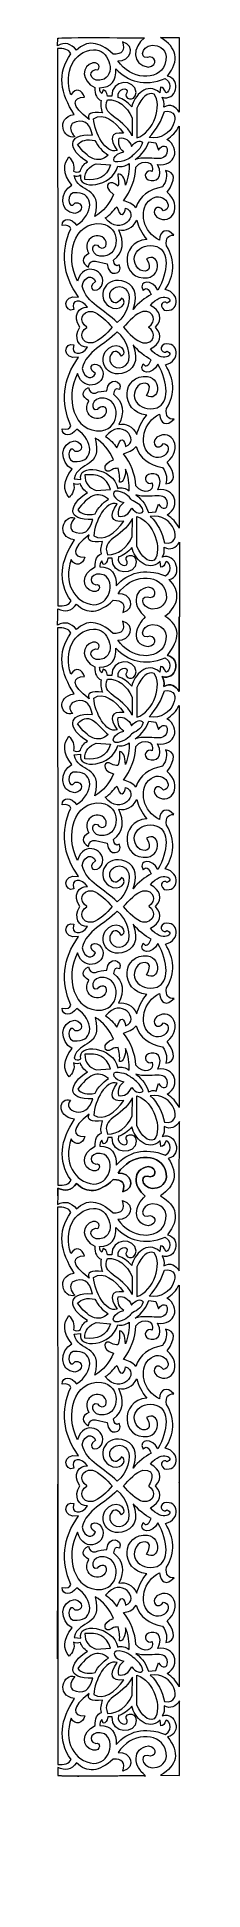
# Model space of a CAD drawing. Header units: centimetres. Extents: x -1.4 to 1.5, y -21.3 to 18.9.
import ezdxf

# ---------------------------------------------------------------- set-up
doc = ezdxf.new("R2010")
doc.units = ezdxf.units.CM
doc.header["$MEASUREMENT"] = 0
doc.layers.add('Layer 1', color=7, linetype='Continuous')

msp = doc.modelspace()

# ---------------------------------------------------------------- linework, layer by layer
at = {"layer": 'Layer 1', "color": 242, "lineweight": 9}
for points, knots in [([(-1.32308, 12.60694), (-1.32308, 12.60694), (-1.32478, 18.64431), (-1.32478, 18.64431), (-1.32478, 18.64431), (-1.19481, 18.64466), (-1.07636, 18.63196), (-1.03736, 18.53106), (-1.03736, 18.53106), (-1.34284, 18.10773), (-1.2607, 17.66535), (-0.96129, 17.21203), (-0.96129, 17.21203), (-1.38876, 17.14324), (-1.19258, 16.64582), (-0.94984, 16.7319), (-0.94984, 16.7319), (-1.04936, 16.83773), (-1.06828, 16.93333), (-1.00653, 17.01906), (-1.00653, 17.01906), (-0.76561, 17.1323), (-0.62385, 17.03599), (-0.5642, 16.76612), (-0.5642, 16.76612), (-1.14483, 16.79928), (-1.0954, 16.44368), (-0.67728, 16.18389), (-0.67728, 16.18389), (-0.75546, 16.13729), (-0.80943, 16.06952), (-0.82685, 15.99262), (-0.82685, 15.99262), (-0.87755, 15.95116), (-0.92825, 15.95699), (-0.97896, 15.98429), (-0.97896, 15.98429), (-0.94762, 16.10032), (-1.00371, 16.22287), (-1.07802, 16.29343), (-1.07802, 16.29343), (-1.20214, 16.13203), (-1.22222, 15.93924), (-1.01363, 15.67727), (-1.01363, 15.67727), (-1.28287, 15.5352), (-1.29337, 15.09197), (-0.94911, 15.06488), (-0.94911, 15.06488), (-0.75271, 15.0937), (-0.76484, 15.31564), (-0.94164, 15.29553), (-0.94164, 15.29553), (-1.09682, 15.07624), (-1.17198, 15.57263), (-0.90002, 15.511), (-0.90002, 15.511), (-0.54095, 15.50741), (-0.52568, 15.06135), (-0.91116, 14.80788), (-0.91116, 14.80788), (-1.02932, 14.97207), (-1.21776, 14.98134), (-1.22863, 14.804), (-1.22863, 14.804), (-1.12029, 14.82041), (-1.05724, 14.79656), (-1.03963, 14.73232), (-1.03963, 14.73232), (-1.26104, 14.23204), (-1.22203, 13.7366), (-0.86892, 13.24684), (-0.86892, 13.24684), (-1.25157, 13.32876), (-1.18274, 12.8881), (-0.96966, 12.98011), (-0.96966, 12.98011), (-1.06164, 13.20934), (-0.79689, 13.21827), (-0.67462, 13.03059), (-0.67462, 13.03059), (-0.87194, 13.03976), (-1.00347, 12.84273), (-0.84299, 12.59833), (-0.84299, 12.59833), (-0.98301, 12.36331), (-0.86605, 12.15185), (-0.67422, 12.16099), (-0.67422, 12.16099), (-0.79645, 11.97317), (-1.06114, 11.98185), (-0.96937, 12.21116), (-0.96937, 12.21116), (-1.18251, 12.30302), (-1.25096, 11.86229), (-0.86838, 11.94456), (-0.86838, 11.94456), (-1.22111, 11.45438), (-1.25962, 10.95897), (-1.03784, 10.45891), (-1.03784, 10.45891), (-1.05544, 10.39474), (-1.11847, 10.37071), (-1.22681, 10.38701), (-1.22681, 10.38701), (-1.21576, 10.20974), (-1.02733, 10.21923), (-0.90927, 10.38345), (-0.90927, 10.38345), (-0.52368, 10.1303), (-0.53855, 9.68424), (-0.89761, 9.68036), (-0.89761, 9.68036), (-1.1695, 9.61849), (-1.09474, 10.11499), (-0.93937, 9.89573), (-0.93937, 9.89573), (-0.76255, 9.87573), (-0.75064, 10.09777), (-0.947, 10.12642), (-0.947, 10.12642), (-1.29135, 10.09908), (-1.28049, 9.65581), (-1.01108, 9.51399), (-1.01108, 9.51399), (-1.21941, 9.25184), (-1.1992, 9.05898), (-1.07502, 8.89776), (-1.07502, 8.89776), (-1.00066, 8.96846), (-0.94463, 9.09101), (-0.9762, 9.20704), (-0.9762, 9.20704), (-0.92692, 9.17991), (-0.87621, 9.17716), (-0.8241, 9.19879), (-0.8241, 9.19879), (-0.80648, 9.12188), (-0.75248, 9.05418), (-0.67436, 9.00762), (-0.67436, 9.00762), (-1.09215, 8.74748), (-1.14133, 8.3917), (-0.56069, 8.4256), (-0.56069, 8.4256), (-0.62017, 8.15559), (-0.76186, 8.05914), (-1.00291, 8.1721), (-1.00291, 8.1721), (-1.06464, 8.25768), (-1.04582, 8.35346), (-0.94638, 8.45943), (-0.94638, 8.45943), (-1.18919, 8.54534), (-1.38496, 8.04785), (-0.95742, 7.9793), (-0.95742, 7.9793), (-1.25651, 7.52577), (-1.33827, 7.08314), (-1.03251, 6.66009), (-1.03251, 6.66009), (-1.07129, 6.55899), (-1.18977, 6.54643), (-1.31977, 6.54657), (-1.31977, 6.54657), (-1.31977, 6.54657), (-1.32308, 12.60694), (-1.32308, 12.60694)], [0, 0, 0, 0, 0.02325581, 0.02325581, 0.02325581, 0.02325581, 0.04651163, 0.04651163, 0.04651163, 0.04651163, 0.06976744, 0.06976744, 0.06976744, 0.06976744, 0.09302326, 0.09302326, 0.09302326, 0.09302326, 0.11627907, 0.11627907, 0.11627907, 0.11627907, 0.13953488, 0.13953488, 0.13953488, 0.13953488, 0.1627907, 0.1627907, 0.1627907, 0.1627907, 0.18604651, 0.18604651, 0.18604651, 0.18604651, 0.20930233, 0.20930233, 0.20930233, 0.20930233, 0.23255814, 0.23255814, 0.23255814, 0.23255814, 0.25581395, 0.25581395, 0.25581395, 0.25581395, 0.27906977, 0.27906977, 0.27906977, 0.27906977, 0.30232558, 0.30232558, 0.30232558, 0.30232558, 0.3255814, 0.3255814, 0.3255814, 0.3255814, 0.34883721, 0.34883721, 0.34883721, 0.34883721, 0.37209302, 0.37209302, 0.37209302, 0.37209302, 0.39534884, 0.39534884, 0.39534884, 0.39534884, 0.41860465, 0.41860465, 0.41860465, 0.41860465, 0.44186047, 0.44186047, 0.44186047, 0.44186047, 0.46511628, 0.46511628, 0.46511628, 0.46511628, 0.48837209, 0.48837209, 0.48837209, 0.48837209, 0.51162791, 0.51162791, 0.51162791, 0.51162791, 0.53488372, 0.53488372, 0.53488372, 0.53488372, 0.55813953, 0.55813953, 0.55813953, 0.55813953, 0.58139535, 0.58139535, 0.58139535, 0.58139535, 0.60465116, 0.60465116, 0.60465116, 0.60465116, 0.62790698, 0.62790698, 0.62790698, 0.62790698, 0.65116279, 0.65116279, 0.65116279, 0.65116279, 0.6744186, 0.6744186, 0.6744186, 0.6744186, 0.69767442, 0.69767442, 0.69767442, 0.69767442, 0.72093023, 0.72093023, 0.72093023, 0.72093023, 0.74418605, 0.74418605, 0.74418605, 0.74418605, 0.76744186, 0.76744186, 0.76744186, 0.76744186, 0.79069767, 0.79069767, 0.79069767, 0.79069767, 0.81395349, 0.81395349, 0.81395349, 0.81395349, 0.8372093, 0.8372093, 0.8372093, 0.8372093, 0.86046512, 0.86046512, 0.86046512, 0.86046512, 0.88372093, 0.88372093, 0.88372093, 0.88372093, 0.90697674, 0.90697674, 0.90697674, 0.90697674, 0.93023256, 0.93023256, 0.93023256, 0.93023256, 0.95348837, 0.95348837, 0.95348837, 0.95348837, 1, 1, 1, 1]), ([(-1.31717, 18.86797), (-1.31717, 18.86797), (-1.324, 18.70393), (-1.324, 18.70393), (-1.324, 18.70393), (-1.17093, 18.78436), (-1.03127, 18.76143), (-0.9152, 18.60691), (-0.9152, 18.60691), (-0.69125, 18.82458), (-0.42791, 18.81293), (-0.11709, 18.52366), (-0.11709, 18.52366), (0.08088, 18.51272), (0.1489, 18.60091), (0.08697, 18.78824), (0.08697, 18.78824), (0.39795, 18.70569), (0.25578, 18.35432), (-0.01031, 18.37972), (-0.01031, 18.37972), (0.24835, 17.96733), (0.86818, 17.91899), (1.01053, 18.29682), (1.01053, 18.29682), (1.11008, 18.56634), (0.93927, 18.67218), (0.84095, 18.7011), (0.84095, 18.7011), (0.5232, 18.79529), (0.43392, 18.41535), (0.62998, 18.44957), (0.62998, 18.44957), (0.7908, 18.52083), (0.88834, 18.27354), (0.64863, 18.24073), (0.64863, 18.24073), (0.28506, 18.29188), (0.30541, 18.68064), (0.56836, 18.87432), (0.56836, 18.87432), (0.56836, 18.87432), (-1.31615, 18.89266), (-1.31717, 18.86797)], [0, 0, 0, 0, 0.08333333, 0.08333333, 0.08333333, 0.08333333, 0.16666667, 0.16666667, 0.16666667, 0.16666667, 0.25, 0.25, 0.25, 0.25, 0.33333333, 0.33333333, 0.33333333, 0.33333333, 0.41666667, 0.41666667, 0.41666667, 0.41666667, 0.5, 0.5, 0.5, 0.5, 0.58333333, 0.58333333, 0.58333333, 0.58333333, 0.66666667, 0.66666667, 0.66666667, 0.66666667, 0.75, 0.75, 0.75, 0.75, 0.83333333, 0.83333333, 0.83333333, 0.83333333, 1, 1, 1, 1]), ([(-0.50053, 18.18746), (-0.69835, 18.14089), (-0.58109, 17.86714), (-0.31145, 17.97967), (-0.31145, 17.97967), (-0.04736, 18.13489), (-0.21931, 18.63619), (-0.5423, 18.6182), (-0.5423, 18.6182), (-0.98013, 18.57869), (-1.20173, 18.13207), (-1.03704, 17.63889), (-1.03704, 17.63889), (-0.92749, 17.80681), (-0.78639, 17.74366), (-0.73846, 17.58633), (-0.73846, 17.58633), (-1.00491, 17.59303), (-1.04644, 17.39935), (-0.63989, 17.10231), (-0.63989, 17.10231), (-0.69922, 17.23108), (-0.60219, 17.27906), (-0.34896, 17.24625), (-0.34896, 17.24625), (-0.37991, 17.33585), (-0.395, 17.42511), (-0.37553, 17.51471), (-0.37553, 17.51471), (-0.47125, 17.54858), (-0.5167, 17.64312), (-0.51161, 17.79799), (-0.51161, 17.79799), (-0.8211, 17.94087), (-0.80731, 18.2686), (-0.55728, 18.33492), (-0.55728, 18.33492), (-0.3681, 18.35644), (-0.39817, 18.13454), (-0.50053, 18.18746)], [0, 0, 0, 0, 0.09090909, 0.09090909, 0.09090909, 0.09090909, 0.18181818, 0.18181818, 0.18181818, 0.18181818, 0.27272727, 0.27272727, 0.27272727, 0.27272727, 0.36363636, 0.36363636, 0.36363636, 0.36363636, 0.45454545, 0.45454545, 0.45454545, 0.45454545, 0.54545455, 0.54545455, 0.54545455, 0.54545455, 0.63636364, 0.63636364, 0.63636364, 0.63636364, 0.72727273, 0.72727273, 0.72727273, 0.72727273, 0.81818182, 0.81818182, 0.81818182, 0.81818182, 1, 1, 1, 1]), ([(0.91601, 18.87996), (1.27773, 18.66724), (1.34064, 18.39066), (1.06736, 18.04635), (1.06736, 18.04635), (1.38686, 17.97403), (1.25058, 17.48437), (0.95125, 17.58703), (0.95125, 17.58703), (0.98781, 17.52635), (1.00295, 17.46215), (0.98913, 17.37148), (0.98913, 17.37148), (1.13307, 17.44945), (1.24991, 17.38948), (1.32336, 17.266), (1.32336, 17.266), (1.32336, 17.266), (1.32494, 18.88031), (1.32494, 18.88031), (1.32494, 18.88031), (1.32494, 18.88031), (0.91601, 18.87996), (0.91601, 18.87996)], [0, 0, 0, 0, 0.14285714, 0.14285714, 0.14285714, 0.14285714, 0.28571429, 0.28571429, 0.28571429, 0.28571429, 0.42857143, 0.42857143, 0.42857143, 0.42857143, 0.57142857, 0.57142857, 0.57142857, 0.57142857, 0.71428571, 0.71428571, 0.71428571, 0.71428571, 1, 1, 1, 1]), ([(-0.0545, 18.20651), (-0.0456, 17.94651), (-0.15218, 17.79552), (-0.40962, 17.79411), (-0.40962, 17.79411), (-0.40532, 17.75143), (-0.41162, 17.70874), (-0.36423, 17.66605), (-0.36423, 17.66605), (-0.36423, 17.66605), (-0.33409, 17.74508), (-0.33409, 17.74508), (-0.33409, 17.74508), (-0.288, 17.73978), (-0.25145, 17.70556), (-0.2357, 17.60926), (-0.2357, 17.60926), (-0.2357, 17.60926), (-0.14111, 17.60926), (-0.14111, 17.60926), (-0.14111, 17.60926), (-0.16808, 17.9832), (0.37428, 17.99766), (0.38427, 17.68898), (0.38427, 17.68898), (0.36959, 17.4498), (0.07491, 17.56093), (0.1838, 17.68475), (0.1838, 17.68475), (0.23669, 17.81951), (-0.04804, 17.78741), (-0.00514, 17.5828), (-0.00514, 17.5828), (0.10385, 17.55211), (0.201, 17.47979), (0.28979, 17.37889), (0.28979, 17.37889), (0.33882, 17.61208), (0.62595, 17.93452), (0.90209, 17.68158), (0.90209, 17.68158), (0.90209, 17.68158), (0.91714, 17.80611), (0.91714, 17.80611), (0.91714, 17.80611), (0.97772, 17.80822), (0.99038, 17.76624), (1.03076, 17.68793), (1.03076, 17.68793), (1.05595, 17.63889), (1.22709, 17.86114), (1.02136, 17.99131), (1.02136, 17.99131), (0.55179, 17.8121), (0.20766, 17.92605), (-0.0545, 18.20651)], [0, 0, 0, 0, 0.06666667, 0.06666667, 0.06666667, 0.06666667, 0.13333333, 0.13333333, 0.13333333, 0.13333333, 0.2, 0.2, 0.2, 0.2, 0.26666667, 0.26666667, 0.26666667, 0.26666667, 0.33333333, 0.33333333, 0.33333333, 0.33333333, 0.4, 0.4, 0.4, 0.4, 0.46666667, 0.46666667, 0.46666667, 0.46666667, 0.53333333, 0.53333333, 0.53333333, 0.53333333, 0.6, 0.6, 0.6, 0.6, 0.66666667, 0.66666667, 0.66666667, 0.66666667, 0.73333333, 0.73333333, 0.73333333, 0.73333333, 0.8, 0.8, 0.8, 0.8, 0.86666667, 0.86666667, 0.86666667, 0.86666667, 1, 1, 1, 1]), ([(0.39948, 17.35243), (0.51164, 17.58456), (0.63478, 17.71156), (0.77736, 17.65124), (0.77736, 17.65124), (0.96238, 17.42264), (0.77169, 16.82538), (0.39974, 16.70226), (0.39974, 16.70226), (0.39974, 16.70226), (0.39948, 17.35243), (0.39948, 17.35243)], [0, 0, 0, 0, 0.25, 0.25, 0.25, 0.25, 0.5, 0.5, 0.5, 0.5, 1, 1, 1, 1]), ([(-0.23945, 17.53376), (-0.38673, 17.17816), (0.05556, 17.19686), (0.30153, 16.7513), (0.30153, 16.7513), (0.30153, 16.7513), (0.29752, 17.14077), (0.29752, 17.14077), (0.29752, 17.14077), (0.17391, 17.40253), (-0.00503, 17.53376), (-0.23945, 17.53376)], [0, 0, 0, 0, 0.25, 0.25, 0.25, 0.25, 0.5, 0.5, 0.5, 0.5, 1, 1, 1, 1]), ([(0.67192, 16.71391), (1.17467, 16.61689), (1.45284, 17.34644), (1.00049, 17.27694), (1.00049, 17.27694), (0.94644, 17.07762), (0.82866, 16.88677), (0.67192, 16.71391)], [0, 0, 0, 0, 0.33333333, 0.33333333, 0.33333333, 0.33333333, 1, 1, 1, 1]), ([(-0.54164, 17.12136), (-0.52079, 16.80245), (-0.27486, 16.35414), (-0.03102, 16.42992), (-0.03102, 16.42992), (-0.20351, 16.69662), (-0.17648, 16.8335), (0.11243, 16.8081), (0.11243, 16.8081), (-0.0801, 17.06739), (-0.32541, 17.26142), (-0.54164, 17.12136)], [0, 0, 0, 0, 0.25, 0.25, 0.25, 0.25, 0.5, 0.5, 0.5, 0.5, 1, 1, 1, 1]), ([(1.32035, 16.95521), (1.26195, 16.83985), (1.16623, 16.73754), (1.05747, 16.67228), (1.05747, 16.67228), (1.36423, 16.46873), (1.23617, 16.08448), (0.85353, 16.12413), (0.85353, 16.12413), (0.99161, 15.84724), (0.81779, 15.72817), (0.64959, 15.7951), (0.64959, 15.7951), (0.50971, 15.85556), (0.62052, 16.03964), (0.73268, 15.97275), (0.73268, 15.97275), (0.79298, 16.17691), (0.54708, 16.26747), (0.37953, 16.07079), (0.37953, 16.07079), (0.37203, 15.81206), (0.26732, 15.5497), (0.10854, 15.34128), (0.10854, 15.34128), (0.20865, 15.31616), (0.31148, 15.27207), (0.38151, 15.18648), (0.38151, 15.18648), (0.46166, 15.45015), (0.66759, 15.58816), (0.95956, 15.64019), (0.95956, 15.64019), (1.05567, 15.77802), (1.06197, 15.89377), (1.02748, 15.99942), (1.02748, 15.99942), (1.24048, 15.95787), (1.25188, 15.80046), (1.06168, 15.52695), (1.06168, 15.52695), (1.40734, 15.2369), (1.17632, 14.78132), (0.83515, 14.98247), (0.83515, 14.98247), (0.68072, 15.13579), (0.87007, 15.29045), (0.97874, 15.11861), (0.97874, 15.11861), (1.23835, 15.18179), (0.96128, 15.61126), (0.65354, 15.33402), (0.65354, 15.33402), (0.44574, 15.11371), (0.53159, 14.66455), (0.89195, 14.48357), (0.89195, 14.48357), (0.90993, 14.6969), (1.04786, 14.76566), (1.20951, 14.59329), (1.20951, 14.59329), (1.08443, 14.59667), (1.02088, 14.53046), (1.04705, 14.36268), (1.04705, 14.36268), (1.24112, 14.03611), (1.2201, 13.72048), (1.02105, 13.41385), (1.02105, 13.41385), (1.36437, 13.33369), (1.31793, 12.89452), (0.99857, 12.96786), (0.99857, 12.96786), (0.85862, 13.08643), (1.00105, 13.18539), (1.05129, 13.11903), (1.05129, 13.11903), (1.26285, 13.18535), (0.94662, 13.39275), (0.69606, 13.06982), (0.69606, 13.06982), (0.91879, 12.94684), (0.97269, 12.77659), (0.80939, 12.59374), (0.80939, 12.59374), (0.97286, 12.41104), (0.91912, 12.24598), (0.69646, 12.12293), (0.69646, 12.12293), (0.94728, 11.80013), (1.26328, 12.00774), (1.0518, 12.07389), (1.0518, 12.07389), (0.98942, 12.00012), (0.84174, 12.13358), (0.9989, 12.22509), (0.9989, 12.22509), (1.31823, 12.29857), (1.36503, 11.85947), (1.02165, 11.779), (1.02165, 11.779), (1.22107, 11.47265), (1.24236, 11.15699), (1.04852, 10.83028), (1.04852, 10.83028), (1.02252, 10.66239), (1.08609, 10.59625), (1.21112, 10.59981), (1.21112, 10.59981), (1.04962, 10.42726), (0.91167, 10.49595), (0.89359, 10.7092), (0.89359, 10.7092), (0.53333, 10.52798), (0.44788, 10.07872), (0.65584, 9.85869), (0.65584, 9.85869), (0.96383, 9.58162), (1.24044, 10.01127), (0.98086, 10.07428), (0.98086, 10.07428), (0.8723, 9.90237), (0.68282, 10.05695), (0.83716, 10.21031), (0.83716, 10.21031), (1.17818, 10.41167), (1.40954, 9.95638), (1.06412, 9.66593), (1.06412, 9.66593), (1.25459, 9.39267), (1.24322, 9.23519), (1.03029, 9.1936), (1.03029, 9.1936), (1.06474, 9.29915), (1.05832, 9.41497), (0.96212, 9.55266), (0.96212, 9.55266), (0.67007, 9.60441), (0.46403, 9.74235), (0.38362, 10.00591), (0.38362, 10.00591), (0.31371, 9.92032), (0.21098, 9.87616), (0.11085, 9.8509), (0.11085, 9.8509), (0.26978, 9.64255), (0.36875, 9.41042), (0.37643, 9.15166), (0.37643, 9.15166), (0.54412, 8.95519), (0.79601, 9.0158), (0.7355, 9.21992), (0.7355, 9.21992), (0.62337, 9.153), (0.51235, 9.33693), (0.65217, 9.39754), (0.65217, 9.39754), (0.82037, 9.46464), (0.99432, 9.34561), (0.85648, 9.06865), (0.85648, 9.06865), (1.23905, 9.10858), (1.36743, 8.72434), (1.06083, 8.52068), (1.06083, 8.52068), (1.16968, 8.4557), (1.26544, 8.35335), (1.32395, 8.23786), (1.32395, 8.23786), (1.32395, 8.23786), (1.32035, 16.95521), (1.32035, 16.95521)], [0, 0, 0, 0, 0.02272727, 0.02272727, 0.02272727, 0.02272727, 0.04545455, 0.04545455, 0.04545455, 0.04545455, 0.06818182, 0.06818182, 0.06818182, 0.06818182, 0.09090909, 0.09090909, 0.09090909, 0.09090909, 0.11363636, 0.11363636, 0.11363636, 0.11363636, 0.13636364, 0.13636364, 0.13636364, 0.13636364, 0.15909091, 0.15909091, 0.15909091, 0.15909091, 0.18181818, 0.18181818, 0.18181818, 0.18181818, 0.20454545, 0.20454545, 0.20454545, 0.20454545, 0.22727273, 0.22727273, 0.22727273, 0.22727273, 0.25, 0.25, 0.25, 0.25, 0.27272727, 0.27272727, 0.27272727, 0.27272727, 0.29545455, 0.29545455, 0.29545455, 0.29545455, 0.31818182, 0.31818182, 0.31818182, 0.31818182, 0.34090909, 0.34090909, 0.34090909, 0.34090909, 0.36363636, 0.36363636, 0.36363636, 0.36363636, 0.38636364, 0.38636364, 0.38636364, 0.38636364, 0.40909091, 0.40909091, 0.40909091, 0.40909091, 0.43181818, 0.43181818, 0.43181818, 0.43181818, 0.45454545, 0.45454545, 0.45454545, 0.45454545, 0.47727273, 0.47727273, 0.47727273, 0.47727273, 0.5, 0.5, 0.5, 0.5, 0.52272727, 0.52272727, 0.52272727, 0.52272727, 0.54545455, 0.54545455, 0.54545455, 0.54545455, 0.56818182, 0.56818182, 0.56818182, 0.56818182, 0.59090909, 0.59090909, 0.59090909, 0.59090909, 0.61363636, 0.61363636, 0.61363636, 0.61363636, 0.63636364, 0.63636364, 0.63636364, 0.63636364, 0.65909091, 0.65909091, 0.65909091, 0.65909091, 0.68181818, 0.68181818, 0.68181818, 0.68181818, 0.70454545, 0.70454545, 0.70454545, 0.70454545, 0.72727273, 0.72727273, 0.72727273, 0.72727273, 0.75, 0.75, 0.75, 0.75, 0.77272727, 0.77272727, 0.77272727, 0.77272727, 0.79545455, 0.79545455, 0.79545455, 0.79545455, 0.81818182, 0.81818182, 0.81818182, 0.81818182, 0.84090909, 0.84090909, 0.84090909, 0.84090909, 0.86363636, 0.86363636, 0.86363636, 0.86363636, 0.88636364, 0.88636364, 0.88636364, 0.88636364, 0.90909091, 0.90909091, 0.90909091, 0.90909091, 0.93181818, 0.93181818, 0.93181818, 0.93181818, 0.95454545, 0.95454545, 0.95454545, 0.95454545, 1, 1, 1, 1]), ([(-0.22141, 16.33149), (-0.34878, 16.41228), (-0.44582, 16.51811), (-0.51264, 16.64899), (-0.51264, 16.64899), (-0.68402, 16.68039), (-0.81007, 16.65146), (-0.89064, 16.56186), (-0.89064, 16.56186), (-0.67189, 16.26457), (-0.45009, 16.1247), (-0.22141, 16.33149)], [0, 0, 0, 0, 0.25, 0.25, 0.25, 0.25, 0.5, 0.5, 0.5, 0.5, 1, 1, 1, 1]), ([(0.01426, 16.70085), (-0.00835, 16.56856), (0.01807, 16.47155), (0.11634, 16.39958), (0.11634, 16.39958), (-0.09406, 16.36808), (-0.18504, 16.15627), (-0.01255, 16.18192), (-0.01255, 16.18192), (0.196, 16.21278), (0.24938, 16.26912), (0.30266, 16.31311), (0.30266, 16.31311), (0.38653, 16.40311), (0.49608, 16.46731), (0.52173, 16.61054), (0.52173, 16.61054), (0.4575, 16.65852), (0.37585, 16.64053), (0.28641, 16.52058), (0.28641, 16.52058), (0.24316, 16.64758), (0.14151, 16.72237), (0.01426, 16.70085)], [0, 0, 0, 0, 0.14285714, 0.14285714, 0.14285714, 0.14285714, 0.28571429, 0.28571429, 0.28571429, 0.28571429, 0.42857143, 0.42857143, 0.42857143, 0.42857143, 0.57142857, 0.57142857, 0.57142857, 0.57142857, 0.71428571, 0.71428571, 0.71428571, 0.71428571, 1, 1, 1, 1]), ([(0.66084, 16.61971), (0.61108, 16.48248), (0.52651, 16.35069), (0.36216, 16.23723), (0.36216, 16.23723), (0.69678, 16.3353), (1.04333, 16.12727), (1.06204, 16.42428), (1.06204, 16.42428), (1.07836, 16.54422), (0.94667, 16.57138), (0.87234, 16.43768), (0.87234, 16.43768), (0.87234, 16.43768), (0.81184, 16.60031), (0.81184, 16.60031), (0.81184, 16.60031), (0.81184, 16.60031), (0.66084, 16.61971), (0.66084, 16.61971)], [0, 0, 0, 0, 0.16666667, 0.16666667, 0.16666667, 0.16666667, 0.33333333, 0.33333333, 0.33333333, 0.33333333, 0.5, 0.5, 0.5, 0.5, 0.66666667, 0.66666667, 0.66666667, 0.66666667, 1, 1, 1, 1]), ([(-0.9665, 15.88509), (-0.87187, 15.48081), (-0.33694, 15.67752), (-0.51054, 15.00089), (-0.51054, 15.00089), (-0.33026, 15.10644), (-0.19958, 15.2672), (-0.11009, 15.47347), (-0.11009, 15.47347), (-0.40291, 15.71424), (-0.1382, 15.8097), (-0.0118, 15.65501), (-0.0118, 15.65501), (0.0222, 15.75142), (-0.01018, 15.81196), (-0.01639, 15.91836), (-0.01639, 15.91836), (0.06674, 15.91846), (0.14815, 15.8592), (0.15078, 15.67769), (0.15078, 15.67769), (0.21582, 15.83147), (0.23909, 15.99653), (0.23367, 16.15024), (0.23367, 16.15024), (0.15051, 16.086), (0.0673, 16.06702), (-0.01585, 16.09344), (-0.01585, 16.09344), (-0.11516, 15.63363), (-0.90988, 15.55062), (-0.82313, 15.90107), (-0.82313, 15.90107), (-0.87413, 15.8635), (-0.9212, 15.86537), (-0.9665, 15.88509)], [0, 0, 0, 0, 0.1, 0.1, 0.1, 0.1, 0.2, 0.2, 0.2, 0.2, 0.3, 0.3, 0.3, 0.3, 0.4, 0.4, 0.4, 0.4, 0.5, 0.5, 0.5, 0.5, 0.6, 0.6, 0.6, 0.6, 0.7, 0.7, 0.7, 0.7, 0.8, 0.8, 0.8, 0.8, 1, 1, 1, 1]), ([(-0.48834, 16.1386), (-0.63642, 16.08377), (-0.73714, 15.98799), (-0.73404, 15.80212), (-0.73404, 15.80212), (-0.46801, 15.77446), (-0.25885, 15.84149), (-0.17457, 16.11612), (-0.17457, 16.11612), (-0.17457, 16.11612), (-0.48834, 16.1386), (-0.48834, 16.1386)], [0, 0, 0, 0, 0.25, 0.25, 0.25, 0.25, 0.5, 0.5, 0.5, 0.5, 1, 1, 1, 1]), ([(0.4005, 14.92179), (0.30164, 14.7375), (0.16685, 14.67891), (0.0075, 14.70625), (0.0075, 14.70625), (0.13039, 14.44576), (0.11414, 14.22213), (-0.10568, 14.0522), (-0.10568, 14.0522), (-0.09936, 13.95522), (-0.06781, 13.90234), (0.01906, 13.9464), (0.01906, 13.9464), (0.11627, 13.74736), (-0.22518, 13.65525), (-0.24546, 13.96905), (-0.24546, 13.96905), (-0.24546, 13.96905), (-0.49878, 14.02563), (-0.49878, 14.02563), (-0.49878, 14.02563), (-0.5858, 14.04451), (-0.63738, 14.00288), (-0.65374, 13.90079), (-0.65374, 13.90079), (-0.81118, 13.99272), (-0.80756, 14.10106), (-0.64243, 14.19186), (-0.64243, 14.19186), (-0.83916, 14.54965), (-0.36681, 14.71489), (-0.2684, 14.44907), (-0.2684, 14.44907), (-0.23812, 14.29286), (-0.39432, 14.27893), (-0.45357, 14.37337), (-0.45357, 14.37337), (-0.62217, 14.45493), (-0.60501, 14.07883), (-0.30984, 14.13909), (-0.30984, 14.13909), (0.02311, 14.17518), (0.06887, 14.77617), (-0.37065, 14.84214), (-0.37065, 14.84214), (-0.97938, 14.89809), (-1.17049, 14.12307), (-0.89175, 13.59828), (-0.89175, 13.59828), (-0.7709, 14.05523), (-0.21365, 13.8236), (-0.3663, 13.48888), (-0.3663, 13.48888), (-0.48048, 13.30177), (-0.71214, 13.43159), (-0.50272, 13.59006), (-0.50272, 13.59006), (-0.56072, 13.72866), (-0.73682, 13.72687), (-0.79339, 13.48871), (-0.79339, 13.48871), (-0.68742, 13.10404), (-0.30635, 12.98631), (-0.02654, 12.69781), (-0.02654, 12.69781), (0.19229, 12.8669), (0.29438, 13.23573), (0.20081, 13.37197), (0.20081, 13.37197), (0.09329, 13.55393), (-0.22608, 13.48955), (-0.18474, 13.2395), (-0.18474, 13.2395), (-0.12416, 13.09458), (-0.03347, 13.07828), (0.06474, 13.22444), (0.06474, 13.22444), (0.22543, 13.14323), (0.03004, 12.88849), (-0.2111, 13.05426), (-0.2111, 13.05426), (-0.47081, 13.23372), (-0.32487, 13.6748), (0.0722, 13.60248), (0.0722, 13.60248), (0.33372, 13.54092), (0.44844, 13.33687), (0.32187, 12.98261), (0.32187, 12.98261), (0.43745, 13.12584), (0.56909, 13.2315), (0.71494, 13.30413), (0.71494, 13.30413), (0.65563, 13.44401), (0.59632, 13.47294), (0.5371, 13.39095), (0.5371, 13.39095), (0.41552, 13.62978), (0.75317, 13.63624), (0.85846, 13.39868), (0.85846, 13.39868), (1.08825, 13.81305), (1.10946, 14.23568), (0.83927, 14.3437), (0.83927, 14.3437), (0.42664, 14.46421), (0.17697, 14.06529), (0.47271, 13.83326), (0.47271, 13.83326), (0.63628, 13.76708), (0.75401, 13.85669), (0.60875, 14.07897), (0.60875, 14.07897), (0.89465, 14.23917), (0.95414, 13.72256), (0.63543, 13.66696), (0.63543, 13.66696), (0.07078, 13.60054), (0.01119, 14.44099), (0.61612, 14.50234), (0.61612, 14.50234), (0.49881, 14.6365), (0.43707, 14.77758), (0.4005, 14.92179)], [0, 0, 0, 0, 0.03125, 0.03125, 0.03125, 0.03125, 0.0625, 0.0625, 0.0625, 0.0625, 0.09375, 0.09375, 0.09375, 0.09375, 0.125, 0.125, 0.125, 0.125, 0.15625, 0.15625, 0.15625, 0.15625, 0.1875, 0.1875, 0.1875, 0.1875, 0.21875, 0.21875, 0.21875, 0.21875, 0.25, 0.25, 0.25, 0.25, 0.28125, 0.28125, 0.28125, 0.28125, 0.3125, 0.3125, 0.3125, 0.3125, 0.34375, 0.34375, 0.34375, 0.34375, 0.375, 0.375, 0.375, 0.375, 0.40625, 0.40625, 0.40625, 0.40625, 0.4375, 0.4375, 0.4375, 0.4375, 0.46875, 0.46875, 0.46875, 0.46875, 0.5, 0.5, 0.5, 0.5, 0.53125, 0.53125, 0.53125, 0.53125, 0.5625, 0.5625, 0.5625, 0.5625, 0.59375, 0.59375, 0.59375, 0.59375, 0.625, 0.625, 0.625, 0.625, 0.65625, 0.65625, 0.65625, 0.65625, 0.6875, 0.6875, 0.6875, 0.6875, 0.71875, 0.71875, 0.71875, 0.71875, 0.75, 0.75, 0.75, 0.75, 0.78125, 0.78125, 0.78125, 0.78125, 0.8125, 0.8125, 0.8125, 0.8125, 0.84375, 0.84375, 0.84375, 0.84375, 0.875, 0.875, 0.875, 0.875, 0.90625, 0.90625, 0.90625, 0.90625, 0.9375, 0.9375, 0.9375, 0.9375, 1, 1, 1, 1]), ([(-0.03659, 15.21167), (-0.10565, 15.12535), (-0.18482, 15.02491), (-0.28594, 14.97069), (-0.28594, 14.97069), (0.05526, 14.5325), (0.48342, 15.06657), (0.15466, 15.18253), (0.15466, 15.18253), (0.13829, 15.11325), (0.12944, 15.06788), (0.08285, 15.03885), (0.08285, 15.03885), (0.03131, 15.02629), (0.00503, 15.12344), (-0.03659, 15.21167)], [0, 0, 0, 0, 0.2, 0.2, 0.2, 0.2, 0.4, 0.4, 0.4, 0.4, 0.6, 0.6, 0.6, 0.6, 1, 1, 1, 1]), ([(-0.13692, 12.59336), (-0.24412, 12.72131), (-0.4273, 12.90024), (-0.56152, 12.93597), (-0.56152, 12.93597), (-0.82285, 12.96106), (-0.86243, 12.71542), (-0.68989, 12.59956), (-0.68989, 12.59956), (-0.68989, 12.59956), (-0.69201, 12.59314), (-0.69201, 12.59314), (-0.69201, 12.59314), (-0.69201, 12.59314), (-0.68991, 12.59201), (-0.68991, 12.59201), (-0.68991, 12.59201), (-0.86236, 12.47599), (-0.82255, 12.23024), (-0.56126, 12.25561), (-0.56126, 12.25561), (-0.42714, 12.29148), (-0.24394, 12.46533), (-0.13692, 12.59336)], [0, 0, 0, 0, 0.14285714, 0.14285714, 0.14285714, 0.14285714, 0.28571429, 0.28571429, 0.28571429, 0.28571429, 0.42857143, 0.42857143, 0.42857143, 0.42857143, 0.57142857, 0.57142857, 0.57142857, 0.57142857, 0.71428571, 0.71428571, 0.71428571, 0.71428571, 1, 1, 1, 1]), ([(0.66228, 12.59893), (0.66228, 12.59893), (0.66184, 12.59921), (0.66184, 12.59921), (0.66184, 12.59921), (0.66073, 12.59985), (0.65957, 12.60041), (0.65845, 12.60105), (0.65845, 12.60105), (0.83089, 12.71704), (0.79116, 12.96268), (0.52984, 12.93738), (0.52984, 12.93738), (0.3954, 12.9014), (0.2178, 12.72166), (0.1112, 12.59346), (0.1112, 12.59346), (0.21791, 12.4654), (0.39562, 12.29099), (0.53006, 12.25518), (0.53006, 12.25518), (0.79145, 12.23006), (0.83097, 12.47577), (0.65844, 12.59159), (0.65844, 12.59159), (0.65844, 12.59159), (0.6607, 12.59745), (0.66183, 12.59918), (0.66183, 12.59918), (0.66183, 12.59918), (0.66233, 12.59967), (0.66233, 12.59967)], [0, 0, 0, 0, 0.11111111, 0.11111111, 0.11111111, 0.11111111, 0.22222222, 0.22222222, 0.22222222, 0.22222222, 0.33333333, 0.33333333, 0.33333333, 0.33333333, 0.44444444, 0.44444444, 0.44444444, 0.44444444, 0.55555556, 0.55555556, 0.55555556, 0.55555556, 0.66666667, 0.66666667, 0.66666667, 0.66666667, 0.77777778, 0.77777778, 0.77777778, 0.77777778, 1, 1, 1, 1]), ([(0.40241, 10.27056), (0.30343, 10.45482), (0.16859, 10.51331), (0.00915, 10.48586), (0.00915, 10.48586), (0.13196, 10.74642), (0.11549, 10.97005), (-0.10448, 11.13984), (-0.10448, 11.13984), (-0.09824, 11.23678), (-0.06678, 11.28977), (0.02023, 11.2456), (0.02023, 11.2456), (0.11713, 11.44485), (-0.23358, 11.52733), (-0.25367, 11.21357), (-0.25367, 11.21357), (-0.33496, 11.19773), (-0.42558, 11.20973), (-0.4976, 11.16602), (-0.4976, 11.16602), (-0.58448, 11.14711), (-0.63624, 11.18866), (-0.65262, 11.29072), (-0.65262, 11.29072), (-0.81011, 11.19868), (-0.80629, 11.09031), (-0.64123, 10.99968), (-0.64123, 10.99968), (-0.83761, 10.64172), (-0.36503, 10.4769), (-0.26695, 10.74275), (-0.26695, 10.74275), (-0.23669, 10.89907), (-0.39292, 10.91279), (-0.45208, 10.81825), (-0.45208, 10.81825), (-0.62064, 10.73672), (-0.60368, 11.11268), (-0.30858, 11.05267), (-0.30858, 11.05267), (0.02443, 11.0169), (0.07064, 10.41594), (-0.36875, 10.34965), (-0.36875, 10.34965), (-0.9774, 10.29321), (-1.16921, 11.06805), (-0.89092, 11.59305), (-0.89092, 11.59305), (-0.76086, 11.13624), (-0.18719, 11.3743), (-0.36551, 11.70284), (-0.36551, 11.70284), (-0.47772, 11.89013), (-0.74024, 11.74821), (-0.5019, 11.59115), (-0.5019, 11.59115), (-0.5598, 11.45254), (-0.7359, 11.46457), (-0.79266, 11.70263), (-0.79266, 11.70263), (-0.68701, 12.08751), (-0.30606, 12.20548), (-0.02646, 12.49422), (-0.02646, 12.49422), (0.1926, 12.32531), (0.29489, 11.95656), (0.20143, 11.82028), (0.20143, 11.82028), (0.09412, 11.63814), (-0.22538, 11.70231), (-0.18423, 11.95243), (-0.18423, 11.95243), (-0.12376, 12.09735), (-0.03306, 12.11379), (0.06526, 11.9676), (0.06526, 11.9676), (0.22021, 12.05473), (0.01475, 12.31918), (-0.21077, 12.1376), (-0.21077, 12.1376), (-0.46019, 11.95793), (-0.31389, 11.517), (0.07298, 11.5896), (0.07298, 11.5896), (0.33447, 11.65147), (0.44906, 11.85566), (0.32219, 12.20971), (0.32219, 12.20971), (0.43786, 12.06662), (0.5696, 11.961), (0.71549, 11.88854), (0.71549, 11.88854), (0.65629, 11.7487), (0.59713, 11.7197), (0.53782, 11.80151), (0.53782, 11.80151), (0.41629, 11.56268), (0.75395, 11.55647), (0.85918, 11.7941), (0.85918, 11.7941), (1.08924, 11.38001), (1.11084, 10.95728), (0.84063, 10.84912), (0.84063, 10.84912), (0.42816, 10.72822), (0.17825, 11.12696), (0.47381, 11.35923), (0.47381, 11.35923), (0.63722, 11.42534), (0.755, 11.33602), (0.60996, 11.11359), (0.60996, 11.11359), (0.89603, 10.95375), (0.95504, 11.47036), (0.63621, 11.52567), (0.63621, 11.52567), (0.07159, 11.59154), (0.01272, 10.75111), (0.61765, 10.69023), (0.61765, 10.69023), (0.50056, 10.55603), (0.43886, 10.41488), (0.40241, 10.27056)], [0, 0, 0, 0, 0.03125, 0.03125, 0.03125, 0.03125, 0.0625, 0.0625, 0.0625, 0.0625, 0.09375, 0.09375, 0.09375, 0.09375, 0.125, 0.125, 0.125, 0.125, 0.15625, 0.15625, 0.15625, 0.15625, 0.1875, 0.1875, 0.1875, 0.1875, 0.21875, 0.21875, 0.21875, 0.21875, 0.25, 0.25, 0.25, 0.25, 0.28125, 0.28125, 0.28125, 0.28125, 0.3125, 0.3125, 0.3125, 0.3125, 0.34375, 0.34375, 0.34375, 0.34375, 0.375, 0.375, 0.375, 0.375, 0.40625, 0.40625, 0.40625, 0.40625, 0.4375, 0.4375, 0.4375, 0.4375, 0.46875, 0.46875, 0.46875, 0.46875, 0.5, 0.5, 0.5, 0.5, 0.53125, 0.53125, 0.53125, 0.53125, 0.5625, 0.5625, 0.5625, 0.5625, 0.59375, 0.59375, 0.59375, 0.59375, 0.625, 0.625, 0.625, 0.625, 0.65625, 0.65625, 0.65625, 0.65625, 0.6875, 0.6875, 0.6875, 0.6875, 0.71875, 0.71875, 0.71875, 0.71875, 0.75, 0.75, 0.75, 0.75, 0.78125, 0.78125, 0.78125, 0.78125, 0.8125, 0.8125, 0.8125, 0.8125, 0.84375, 0.84375, 0.84375, 0.84375, 0.875, 0.875, 0.875, 0.875, 0.90625, 0.90625, 0.90625, 0.90625, 0.9375, 0.9375, 0.9375, 0.9375, 1, 1, 1, 1]), ([(-0.03441, 9.98037), (-0.10357, 10.06666), (-0.18276, 10.16699), (-0.28397, 10.2211), (-0.28397, 10.2211), (0.05683, 10.65957), (0.48547, 10.12578), (0.15686, 10.00965), (0.15686, 10.00965), (0.14035, 10.07893), (0.13162, 10.12426), (0.08493, 10.15326), (0.08493, 10.15326), (0.03331, 10.16582), (0.00718, 10.0686), (-0.03441, 9.98037)], [0, 0, 0, 0, 0.2, 0.2, 0.2, 0.2, 0.4, 0.4, 0.4, 0.4, 0.6, 0.6, 0.6, 0.6, 1, 1, 1, 1]), ([(-0.96376, 9.3061), (-0.86944, 9.71063), (-0.33435, 9.51424), (-0.50858, 10.19087), (-0.50858, 10.19087), (-0.32818, 10.08539), (-0.19733, 9.92473), (-0.10768, 9.71846), (-0.10768, 9.71846), (-0.38884, 9.63814), (-0.30851, 9.38142), (-0.14111, 9.50327), (-0.14111, 9.50327), (-0.10038, 9.53283), (-0.05246, 9.52814), (-0.0093, 9.53703), (-0.0093, 9.53703), (0.02475, 9.44069), (0.03106, 9.33739), (0.02486, 9.23092), (0.02486, 9.23092), (0.10801, 9.23092), (0.15084, 9.33305), (0.15328, 9.51445), (0.15328, 9.51445), (0.21854, 9.36082), (0.24186, 9.19572), (0.23662, 9.04198), (0.23662, 9.04198), (0.15339, 9.10622), (0.07024, 9.12509), (-0.01291, 9.09856), (-0.01291, 9.09856), (-0.11258, 9.55844), (-0.90741, 9.64061), (-0.8204, 9.29037), (-0.8204, 9.29037), (-0.8204, 9.29037), (-0.96376, 9.3061), (-0.96376, 9.3061)], [0, 0, 0, 0, 0.09090909, 0.09090909, 0.09090909, 0.09090909, 0.18181818, 0.18181818, 0.18181818, 0.18181818, 0.27272727, 0.27272727, 0.27272727, 0.27272727, 0.36363636, 0.36363636, 0.36363636, 0.36363636, 0.45454545, 0.45454545, 0.45454545, 0.45454545, 0.54545455, 0.54545455, 0.54545455, 0.54545455, 0.63636364, 0.63636364, 0.63636364, 0.63636364, 0.72727273, 0.72727273, 0.72727273, 0.72727273, 0.81818182, 0.81818182, 0.81818182, 0.81818182, 1, 1, 1, 1]), ([(-0.48541, 9.05305), (-0.63347, 9.10773), (-0.73427, 9.20344), (-0.73124, 9.38936), (-0.73124, 9.38936), (-0.46535, 9.41726), (-0.25615, 9.35048), (-0.17163, 9.07584), (-0.17163, 9.07584), (-0.17163, 9.07584), (-0.48541, 9.05305), (-0.48541, 9.05305)], [0, 0, 0, 0, 0.25, 0.25, 0.25, 0.25, 0.5, 0.5, 0.5, 0.5, 1, 1, 1, 1]), ([(-0.21835, 8.8604), (-0.34564, 8.77969), (-0.44257, 8.67375), (-0.50924, 8.54273), (-0.50924, 8.54273), (-0.68065, 8.51112), (-0.80666, 8.54008), (-0.88729, 8.62944), (-0.88729, 8.62944), (-0.6689, 8.92708), (-0.44712, 9.06695), (-0.21835, 8.8604)], [0, 0, 0, 0, 0.25, 0.25, 0.25, 0.25, 0.5, 0.5, 0.5, 0.5, 1, 1, 1, 1]), ([(-0.00134, 8.4938), (-0.02409, 8.62609), (0.02121, 8.7206), (0.11953, 8.79249), (0.11953, 8.79249), (-0.09093, 8.82385), (-0.20569, 9.06575), (-0.00536, 9.03817), (-0.00536, 9.03817), (0.20662, 8.98525), (0.23818, 8.89138), (0.29252, 8.84562), (0.29252, 8.84562), (0.36843, 8.78194), (0.50476, 8.77729), (0.53917, 8.59984), (0.53917, 8.59984), (0.49641, 8.52805), (0.37924, 8.55197), (0.28965, 8.6716), (0.28965, 8.6716), (0.22295, 8.53175), (0.12598, 8.47242), (-0.00134, 8.4938)], [0, 0, 0, 0, 0.14285714, 0.14285714, 0.14285714, 0.14285714, 0.28571429, 0.28571429, 0.28571429, 0.28571429, 0.42857143, 0.42857143, 0.42857143, 0.42857143, 0.57142857, 0.57142857, 0.57142857, 0.57142857, 0.71428571, 0.71428571, 0.71428571, 0.71428571, 1, 1, 1, 1]), ([(0.65486, 8.57546), (0.60506, 8.71284), (0.54165, 8.84178), (0.37717, 8.95509), (0.37717, 8.95509), (0.71191, 8.8574), (1.04629, 9.06565), (1.06524, 8.76864), (1.06524, 8.76864), (1.08161, 8.64891), (0.94987, 8.6214), (0.87548, 8.75496), (0.87548, 8.75496), (0.87548, 8.75496), (0.81514, 8.59243), (0.81514, 8.59243), (0.81514, 8.59243), (0.81514, 8.59243), (0.65486, 8.57546), (0.65486, 8.57546)], [0, 0, 0, 0, 0.16666667, 0.16666667, 0.16666667, 0.16666667, 0.33333333, 0.33333333, 0.33333333, 0.33333333, 0.5, 0.5, 0.5, 0.5, 0.66666667, 0.66666667, 0.66666667, 0.66666667, 1, 1, 1, 1]), ([(-0.53789, 8.07022), (-0.51727, 8.38902), (-0.27176, 8.83772), (-0.02793, 8.76212), (-0.02793, 8.76212), (-0.20012, 8.49531), (-0.17296, 8.35854), (0.11591, 8.38426), (0.11591, 8.38426), (-0.07645, 8.12458), (-0.3215, 7.93041), (-0.53789, 8.07022)], [0, 0, 0, 0, 0.25, 0.25, 0.25, 0.25, 0.5, 0.5, 0.5, 0.5, 1, 1, 1, 1]), ([(0.40341, 7.84003), (0.51583, 7.60808), (0.63901, 7.48118), (0.78157, 7.54154), (0.78157, 7.54154), (0.96639, 7.77035), (0.77522, 8.3675), (0.40314, 8.49016), (0.40314, 8.49016), (0.40314, 8.49016), (0.40341, 7.84003), (0.40341, 7.84003)], [0, 0, 0, 0, 0.25, 0.25, 0.25, 0.25, 0.5, 0.5, 0.5, 0.5, 1, 1, 1, 1]), ([(0.69388, 8.48822), (1.19661, 8.58548), (1.45681, 7.84677), (1.00441, 7.91587), (1.00441, 7.91587), (0.9588, 8.13185), (0.85955, 8.33194), (0.69388, 8.48822)], [0, 0, 0, 0, 0.33333333, 0.33333333, 0.33333333, 0.33333333, 1, 1, 1, 1]), ([(-0.49586, 7.00423), (-0.69376, 7.05083), (-0.57668, 7.32427), (-0.30697, 7.21226), (-0.30697, 7.21226), (-0.04279, 7.05739), (-0.21428, 6.55578), (-0.5372, 6.57334), (-0.5372, 6.57334), (-0.97518, 6.61271), (-1.19709, 7.05891), (-1.03281, 7.55213), (-1.03281, 7.55213), (-0.92322, 7.38459), (-0.78206, 7.44763), (-0.73431, 7.60518), (-0.73431, 7.60518), (-1.00076, 7.59802), (-1.04239, 7.79201), (-0.63621, 8.08902), (-0.63621, 8.08902), (-0.69536, 7.9605), (-0.59826, 7.91266), (-0.34511, 7.94558), (-0.34511, 7.94558), (-0.37594, 7.85604), (-0.39099, 7.76658), (-0.37145, 7.67715), (-0.37145, 7.67715), (-0.46715, 7.64307), (-0.51248, 7.54856), (-0.50742, 7.39359), (-0.50742, 7.39359), (-0.81671, 7.25047), (-0.80263, 6.92281), (-0.55254, 6.85677), (-0.55254, 6.85677), (-0.36335, 6.83521), (-0.39358, 7.05725), (-0.49586, 7.00423)], [0, 0, 0, 0, 0.09090909, 0.09090909, 0.09090909, 0.09090909, 0.18181818, 0.18181818, 0.18181818, 0.18181818, 0.27272727, 0.27272727, 0.27272727, 0.27272727, 0.36363636, 0.36363636, 0.36363636, 0.36363636, 0.45454545, 0.45454545, 0.45454545, 0.45454545, 0.54545455, 0.54545455, 0.54545455, 0.54545455, 0.63636364, 0.63636364, 0.63636364, 0.63636364, 0.72727273, 0.72727273, 0.72727273, 0.72727273, 0.81818182, 0.81818182, 0.81818182, 0.81818182, 1, 1, 1, 1]), ([(-0.23534, 7.65835), (-0.38287, 8.01352), (0.05938, 7.99529), (0.30492, 8.44098), (0.30492, 8.44098), (0.30492, 8.44098), (0.30128, 8.05169), (0.30128, 8.05169), (0.30128, 8.05169), (0.17785, 7.78951), (-0.00099, 7.65842), (-0.23534, 7.65835)], [0, 0, 0, 0, 0.25, 0.25, 0.25, 0.25, 0.5, 0.5, 0.5, 0.5, 1, 1, 1, 1]), ([(-0.04983, 6.98556), (-0.04109, 7.24563), (-0.14785, 7.39662), (-0.40532, 7.39736), (-0.40532, 7.39736), (-0.40099, 7.44026), (-0.40736, 7.48309), (-0.36001, 7.52602), (-0.36001, 7.52602), (-0.36001, 7.52602), (-0.32982, 7.44665), (-0.32982, 7.44665), (-0.32982, 7.44665), (-0.28372, 7.45229), (-0.24723, 7.48637), (-0.23155, 7.58271), (-0.23155, 7.58271), (-0.23155, 7.58271), (-0.137, 7.58278), (-0.137, 7.58278), (-0.137, 7.58278), (-0.16366, 7.2088), (0.37882, 7.19462), (0.38843, 7.50358), (0.38843, 7.50358), (0.37357, 7.74252), (0.07899, 7.63118), (0.18812, 7.50729), (0.18812, 7.50729), (0.241, 7.37295), (-0.04374, 7.40463), (-0.00095, 7.60928), (-0.00095, 7.60928), (0.10801, 7.63986), (0.20505, 7.71239), (0.2938, 7.81346), (0.2938, 7.81346), (0.34302, 7.58038), (0.63044, 7.25791), (0.90627, 7.51138), (0.90627, 7.51138), (0.90627, 7.51138), (0.92147, 7.3866), (0.92147, 7.3866), (0.92147, 7.3866), (0.982, 7.38456), (0.99465, 7.42654), (1.03502, 7.5051), (1.03502, 7.5051), (1.06026, 7.55428), (1.23153, 7.33196), (1.02587, 7.20168), (1.02587, 7.20168), (0.55608, 7.3805), (0.21211, 7.26602), (-0.04983, 6.98556)], [0, 0, 0, 0, 0.06666667, 0.06666667, 0.06666667, 0.06666667, 0.13333333, 0.13333333, 0.13333333, 0.13333333, 0.2, 0.2, 0.2, 0.2, 0.26666667, 0.26666667, 0.26666667, 0.26666667, 0.33333333, 0.33333333, 0.33333333, 0.33333333, 0.4, 0.4, 0.4, 0.4, 0.46666667, 0.46666667, 0.46666667, 0.46666667, 0.53333333, 0.53333333, 0.53333333, 0.53333333, 0.6, 0.6, 0.6, 0.6, 0.66666667, 0.66666667, 0.66666667, 0.66666667, 0.73333333, 0.73333333, 0.73333333, 0.73333333, 0.8, 0.8, 0.8, 0.8, 0.86666667, 0.86666667, 0.86666667, 0.86666667, 1, 1, 1, 1]), ([(1.32494, 6.30717), (1.32494, 6.30717), (1.32336, 4.69283), (1.32336, 4.69283), (1.32336, 4.69283), (1.24991, 4.81662), (1.13307, 4.87641), (0.98913, 4.79852), (0.98913, 4.79852), (1.00295, 4.88925), (0.98781, 4.95349), (0.95125, 5.014), (0.95125, 5.014), (1.25058, 4.91141), (1.38686, 5.40113), (1.06736, 5.47345), (1.06736, 5.47345), (1.34064, 5.81752), (1.37137, 6.11103), (1.00966, 6.32382), (1.00966, 6.32382), (1.32971, 6.55616), (1.3592, 6.87899), (1.10203, 7.1169), (1.10203, 7.1169), (1.42146, 7.18947), (1.25465, 7.70872), (0.95538, 7.60589), (0.95538, 7.60589), (0.9919, 7.66639), (1.00699, 7.73067), (0.99311, 7.82137), (0.99311, 7.82137), (1.13709, 7.74361), (1.25389, 7.80948), (1.32725, 7.93334), (1.32725, 7.93334), (1.32725, 7.93334), (1.33015, 6.30735), (1.33015, 6.30735)], [0, 0, 0, 0, 0.09090909, 0.09090909, 0.09090909, 0.09090909, 0.18181818, 0.18181818, 0.18181818, 0.18181818, 0.27272727, 0.27272727, 0.27272727, 0.27272727, 0.36363636, 0.36363636, 0.36363636, 0.36363636, 0.45454545, 0.45454545, 0.45454545, 0.45454545, 0.54545455, 0.54545455, 0.54545455, 0.54545455, 0.63636364, 0.63636364, 0.63636364, 0.63636364, 0.72727273, 0.72727273, 0.72727273, 0.72727273, 0.81818182, 0.81818182, 0.81818182, 0.81818182, 1, 1, 1, 1]), ([(0.5856, 6.31271), (0.32249, 6.50593), (0.28979, 6.90058), (0.65333, 6.95177), (0.65333, 6.95177), (0.89306, 6.91935), (0.79572, 6.67184), (0.63485, 6.74296), (0.63485, 6.74296), (0.43875, 6.777), (0.52837, 6.39717), (0.84602, 6.49153), (0.84602, 6.49153), (0.94433, 6.52074), (1.11503, 6.62665), (1.01527, 6.89624), (1.01527, 6.89624), (0.87259, 7.27396), (0.25282, 7.22503), (-0.00551, 6.81228), (-0.00551, 6.81228), (0.26056, 6.83793), (0.40302, 6.48691), (0.09211, 6.40401), (0.09211, 6.40401), (0.15389, 6.59119), (0.0858, 6.67932), (-0.11217, 6.66842), (-0.11217, 6.66842), (-0.42274, 6.37886), (-0.68607, 6.36676), (-0.91021, 6.58456), (-0.91021, 6.58456), (-1.02614, 6.42983), (-1.16579, 6.40683), (-1.31893, 6.4872), (-1.31893, 6.4872), (-1.31893, 6.4872), (-1.3225, 6.31038), (-1.3225, 6.31038), (-1.3225, 6.31038), (-1.3225, 6.31038), (-1.324, 6.13082), (-1.324, 6.13082), (-1.324, 6.13082), (-1.17093, 6.21132), (-1.03127, 6.18836), (-0.9152, 6.03377), (-0.9152, 6.03377), (-0.69125, 6.25175), (-0.42791, 6.23986), (-0.11709, 5.95055), (-0.11709, 5.95055), (0.08088, 5.93983), (0.1489, 6.02802), (0.08697, 6.21513), (0.08697, 6.21513), (0.39795, 6.13251), (0.25578, 5.78136), (-0.01031, 5.80679), (-0.01031, 5.80679), (0.24835, 5.39429), (0.86818, 5.34582), (1.01053, 5.72368), (1.01053, 5.72368), (1.11008, 5.99334), (0.93927, 6.0991), (0.84095, 6.12824), (0.84095, 6.12824), (0.5232, 6.22237), (0.43392, 5.84246), (0.62998, 5.87664), (0.62998, 5.87664), (0.7908, 5.9479), (0.88834, 5.70047), (0.64863, 5.66783), (0.64863, 5.66783), (0.22261, 5.72749), (0.39904, 6.13163), (0.5856, 6.31271)], [0, 0, 0, 0, 0.04761905, 0.04761905, 0.04761905, 0.04761905, 0.0952381, 0.0952381, 0.0952381, 0.0952381, 0.14285714, 0.14285714, 0.14285714, 0.14285714, 0.19047619, 0.19047619, 0.19047619, 0.19047619, 0.23809524, 0.23809524, 0.23809524, 0.23809524, 0.28571429, 0.28571429, 0.28571429, 0.28571429, 0.33333333, 0.33333333, 0.33333333, 0.33333333, 0.38095238, 0.38095238, 0.38095238, 0.38095238, 0.42857143, 0.42857143, 0.42857143, 0.42857143, 0.47619048, 0.47619048, 0.47619048, 0.47619048, 0.52380952, 0.52380952, 0.52380952, 0.52380952, 0.57142857, 0.57142857, 0.57142857, 0.57142857, 0.61904762, 0.61904762, 0.61904762, 0.61904762, 0.66666667, 0.66666667, 0.66666667, 0.66666667, 0.71428571, 0.71428571, 0.71428571, 0.71428571, 0.76190476, 0.76190476, 0.76190476, 0.76190476, 0.80952381, 0.80952381, 0.80952381, 0.80952381, 0.85714286, 0.85714286, 0.85714286, 0.85714286, 0.9047619, 0.9047619, 0.9047619, 0.9047619, 1, 1, 1, 1]), ([(-1.32304, 0.01344), (-1.32304, 0.01344), (-1.32478, 6.07145), (-1.32478, 6.07145), (-1.32478, 6.07145), (-1.19481, 6.07169), (-1.07636, 6.0591), (-1.03736, 5.95813), (-1.03736, 5.95813), (-1.34284, 5.53484), (-1.2607, 5.09228), (-0.96129, 4.63899), (-0.96129, 4.63899), (-1.38876, 4.5701), (-1.238, 4.12824), (-0.99526, 4.21439), (-0.99526, 4.21439), (-1.09478, 4.32022), (-1.06828, 4.36047), (-1.00653, 4.44616), (-1.00653, 4.44616), (-0.76561, 4.5593), (-0.62385, 4.46296), (-0.5642, 4.19298), (-0.5642, 4.19298), (-1.14483, 4.22642), (-1.0954, 3.87071), (-0.67728, 3.61089), (-0.67728, 3.61089), (-0.75546, 3.56429), (-0.80943, 3.49652), (-0.82685, 3.41962), (-0.82685, 3.41962), (-0.87755, 3.37816), (-0.92825, 3.38402), (-0.97896, 3.41129), (-0.97896, 3.41129), (-0.94762, 3.52732), (-1.00371, 3.64987), (-1.07802, 3.72043), (-1.07802, 3.72043), (-1.20214, 3.55903), (-1.22222, 3.36624), (-1.01363, 3.10427), (-1.01363, 3.10427), (-1.28287, 2.9622), (-1.29337, 2.51897), (-0.94911, 2.49188), (-0.94911, 2.49188), (-0.75271, 2.5207), (-0.76484, 2.74264), (-0.94164, 2.72253), (-0.94164, 2.72253), (-1.09682, 2.50324), (-1.17198, 2.99963), (-0.90002, 2.938), (-0.90002, 2.938), (-0.54095, 2.93441), (-0.52568, 2.48835), (-0.91116, 2.23488), (-0.91116, 2.23488), (-1.02932, 2.39907), (-1.21776, 2.40834), (-1.22863, 2.231), (-1.22863, 2.231), (-1.12029, 2.24741), (-1.05724, 2.22356), (-1.03963, 2.15932), (-1.03963, 2.15932), (-1.26104, 1.65904), (-1.22203, 1.1636), (-0.86892, 0.67384), (-0.86892, 0.67384), (-1.25157, 0.75576), (-1.18274, 0.31507), (-0.96966, 0.40711), (-0.96966, 0.40711), (-1.06164, 0.63634), (-0.79689, 0.64527), (-0.67462, 0.45759), (-0.67462, 0.45759), (-0.87194, 0.46676), (-1.00347, 0.26973), (-0.84299, 0.02533), (-0.84299, 0.02533), (-0.98301, -0.20969), (-0.86605, -0.42115), (-0.67422, -0.41201), (-0.67422, -0.41201), (-0.79645, -0.59983), (-1.06114, -0.59115), (-0.96937, -0.36184), (-0.96937, -0.36184), (-1.18251, -0.26998), (-1.25096, -0.71071), (-0.86838, -0.62844), (-0.86838, -0.62844), (-1.22111, -1.11862), (-1.25962, -1.61403), (-1.03784, -2.11409), (-1.03784, -2.11409), (-1.05544, -2.17826), (-1.11847, -2.20229), (-1.22681, -2.18599), (-1.22681, -2.18599), (-1.21576, -2.36326), (-1.02733, -2.35377), (-0.90927, -2.18955), (-0.90927, -2.18955), (-0.52368, -2.4427), (-0.53855, -2.88876), (-0.89761, -2.89264), (-0.89761, -2.89264), (-1.1695, -2.95451), (-1.09474, -2.45801), (-0.93937, -2.67727), (-0.93937, -2.67727), (-0.76255, -2.69727), (-0.75064, -2.47523), (-0.947, -2.44658), (-0.947, -2.44658), (-1.29135, -2.47392), (-1.28049, -2.91719), (-1.01108, -3.05901), (-1.01108, -3.05901), (-1.21941, -3.32116), (-1.1992, -3.51402), (-1.07502, -3.67524), (-1.07502, -3.67524), (-1.00066, -3.60454), (-0.94463, -3.48199), (-0.9762, -3.36596), (-0.9762, -3.36596), (-0.92692, -3.39305), (-0.87621, -3.3958), (-0.8241, -3.37421), (-0.8241, -3.37421), (-0.80648, -3.45115), (-0.75248, -3.51882), (-0.67436, -3.56538), (-0.67436, -3.56538), (-1.09215, -3.82552), (-1.14133, -4.1813), (-0.56069, -4.1474), (-0.56069, -4.1474), (-0.66861, -4.6374), (-1.26111, -4.40344), (-1.04054, -4.18204), (-1.04054, -4.18204), (-1.28334, -4.09617), (-1.38496, -4.52515), (-0.95742, -4.5937), (-0.95742, -4.5937), (-1.25651, -5.04723), (-1.33827, -5.48986), (-1.03251, -5.91291), (-1.03251, -5.91291), (-1.07129, -6.01401), (-1.18977, -6.02657), (-1.31977, -6.02643), (-1.31977, -6.02643), (-1.31977, -6.02643), (-1.32304, 0.01344), (-1.32304, 0.01344)], [0, 0, 0, 0, 0.02380952, 0.02380952, 0.02380952, 0.02380952, 0.04761905, 0.04761905, 0.04761905, 0.04761905, 0.07142857, 0.07142857, 0.07142857, 0.07142857, 0.0952381, 0.0952381, 0.0952381, 0.0952381, 0.11904762, 0.11904762, 0.11904762, 0.11904762, 0.14285714, 0.14285714, 0.14285714, 0.14285714, 0.16666667, 0.16666667, 0.16666667, 0.16666667, 0.19047619, 0.19047619, 0.19047619, 0.19047619, 0.21428571, 0.21428571, 0.21428571, 0.21428571, 0.23809524, 0.23809524, 0.23809524, 0.23809524, 0.26190476, 0.26190476, 0.26190476, 0.26190476, 0.28571429, 0.28571429, 0.28571429, 0.28571429, 0.30952381, 0.30952381, 0.30952381, 0.30952381, 0.33333333, 0.33333333, 0.33333333, 0.33333333, 0.35714286, 0.35714286, 0.35714286, 0.35714286, 0.38095238, 0.38095238, 0.38095238, 0.38095238, 0.4047619, 0.4047619, 0.4047619, 0.4047619, 0.42857143, 0.42857143, 0.42857143, 0.42857143, 0.45238095, 0.45238095, 0.45238095, 0.45238095, 0.47619048, 0.47619048, 0.47619048, 0.47619048, 0.5, 0.5, 0.5, 0.5, 0.52380952, 0.52380952, 0.52380952, 0.52380952, 0.54761905, 0.54761905, 0.54761905, 0.54761905, 0.57142857, 0.57142857, 0.57142857, 0.57142857, 0.5952381, 0.5952381, 0.5952381, 0.5952381, 0.61904762, 0.61904762, 0.61904762, 0.61904762, 0.64285714, 0.64285714, 0.64285714, 0.64285714, 0.66666667, 0.66666667, 0.66666667, 0.66666667, 0.69047619, 0.69047619, 0.69047619, 0.69047619, 0.71428571, 0.71428571, 0.71428571, 0.71428571, 0.73809524, 0.73809524, 0.73809524, 0.73809524, 0.76190476, 0.76190476, 0.76190476, 0.76190476, 0.78571429, 0.78571429, 0.78571429, 0.78571429, 0.80952381, 0.80952381, 0.80952381, 0.80952381, 0.83333333, 0.83333333, 0.83333333, 0.83333333, 0.85714286, 0.85714286, 0.85714286, 0.85714286, 0.88095238, 0.88095238, 0.88095238, 0.88095238, 0.9047619, 0.9047619, 0.9047619, 0.9047619, 0.92857143, 0.92857143, 0.92857143, 0.92857143, 0.95238095, 0.95238095, 0.95238095, 0.95238095, 1, 1, 1, 1]), ([(-0.50053, 5.61439), (-0.69835, 5.56775), (-0.58109, 5.29431), (-0.31145, 5.40664), (-0.31145, 5.40664), (-0.04736, 5.56175), (-0.21931, 6.06316), (-0.5423, 6.04531), (-0.5423, 6.04531), (-0.98013, 6.00555), (-1.20173, 5.55914), (-1.03704, 5.06603), (-1.03704, 5.06603), (-0.92749, 5.23363), (-0.78639, 5.17066), (-0.73846, 5.01322), (-0.73846, 5.01322), (-1.00491, 5.02017), (-1.04644, 4.82618), (-0.63989, 4.52949), (-0.63989, 4.52949), (-0.69922, 4.65801), (-0.60219, 4.70591), (-0.34896, 4.67332), (-0.34896, 4.67332), (-0.37991, 4.76268), (-0.395, 4.85214), (-0.37553, 4.94161), (-0.37553, 4.94161), (-0.47125, 4.97568), (-0.5167, 5.07009), (-0.51161, 5.22496), (-0.51161, 5.22496), (-0.8211, 5.3679), (-0.80731, 5.69546), (-0.55728, 5.76181), (-0.55728, 5.76181), (-0.3681, 5.78354), (-0.39817, 5.56147), (-0.50053, 5.61439)], [0, 0, 0, 0, 0.09090909, 0.09090909, 0.09090909, 0.09090909, 0.18181818, 0.18181818, 0.18181818, 0.18181818, 0.27272727, 0.27272727, 0.27272727, 0.27272727, 0.36363636, 0.36363636, 0.36363636, 0.36363636, 0.45454545, 0.45454545, 0.45454545, 0.45454545, 0.54545455, 0.54545455, 0.54545455, 0.54545455, 0.63636364, 0.63636364, 0.63636364, 0.63636364, 0.72727273, 0.72727273, 0.72727273, 0.72727273, 0.81818182, 0.81818182, 0.81818182, 0.81818182, 1, 1, 1, 1]), ([(1.06736, 5.47345), (1.38686, 5.40113), (1.25058, 4.91141), (0.95125, 5.014), (0.95125, 5.014), (0.98781, 4.95349), (1.00295, 4.88925), (0.98913, 4.79852), (0.98913, 4.79852), (1.13307, 4.87641), (1.24991, 4.81662), (1.32336, 4.69283), (1.32336, 4.69283), (1.32336, 4.69283), (1.32494, 6.30717), (1.32494, 6.30717)], [0, 0, 0, 0, 0.2, 0.2, 0.2, 0.2, 0.4, 0.4, 0.4, 0.4, 0.6, 0.6, 0.6, 0.6, 1, 1, 1, 1]), ([(-0.0545, 5.63344), (-0.0456, 5.37341), (-0.15218, 5.22238), (-0.40962, 5.22122), (-0.40962, 5.22122), (-0.40532, 5.17846), (-0.41162, 5.1356), (-0.36423, 5.09288), (-0.36423, 5.09288), (-0.36423, 5.09288), (-0.33409, 5.17218), (-0.33409, 5.17218), (-0.33409, 5.17218), (-0.288, 5.16661), (-0.25145, 5.13253), (-0.2357, 5.03611), (-0.2357, 5.03611), (-0.2357, 5.03611), (-0.14111, 5.03622), (-0.14111, 5.03622), (-0.14111, 5.03622), (-0.16808, 5.41006), (0.37428, 5.42481), (0.38427, 5.11584), (0.38427, 5.11584), (0.36959, 4.87694), (0.07491, 4.98803), (0.1838, 5.11193), (0.1838, 5.11193), (0.23669, 5.24637), (-0.04804, 5.21444), (-0.00514, 5.00976), (-0.00514, 5.00976), (0.10385, 4.97925), (0.201, 4.90686), (0.28979, 4.80579), (0.28979, 4.80579), (0.33882, 5.0389), (0.62595, 5.36166), (0.90209, 5.10847), (0.90209, 5.10847), (0.90209, 5.10847), (0.91714, 5.23321), (0.91714, 5.23321), (0.91714, 5.23321), (0.97772, 5.23536), (0.99038, 5.19338), (1.03076, 5.11485), (1.03076, 5.11485), (1.05595, 5.06575), (1.22709, 5.28824), (1.02136, 5.41831), (1.02136, 5.41831), (0.55179, 5.23907), (0.20766, 5.35323), (-0.0545, 5.63344)], [0, 0, 0, 0, 0.06666667, 0.06666667, 0.06666667, 0.06666667, 0.13333333, 0.13333333, 0.13333333, 0.13333333, 0.2, 0.2, 0.2, 0.2, 0.26666667, 0.26666667, 0.26666667, 0.26666667, 0.33333333, 0.33333333, 0.33333333, 0.33333333, 0.4, 0.4, 0.4, 0.4, 0.46666667, 0.46666667, 0.46666667, 0.46666667, 0.53333333, 0.53333333, 0.53333333, 0.53333333, 0.6, 0.6, 0.6, 0.6, 0.66666667, 0.66666667, 0.66666667, 0.66666667, 0.73333333, 0.73333333, 0.73333333, 0.73333333, 0.8, 0.8, 0.8, 0.8, 0.86666667, 0.86666667, 0.86666667, 0.86666667, 1, 1, 1, 1]), ([(-0.23945, 4.96062), (-0.38673, 4.60527), (0.05556, 4.62386), (0.30153, 4.17826), (0.30153, 4.17826), (0.30153, 4.17826), (0.29752, 4.5678), (0.29752, 4.5678), (0.29752, 4.5678), (0.17391, 4.8297), (-0.00503, 4.96073), (-0.23945, 4.96062)], [0, 0, 0, 0, 0.25, 0.25, 0.25, 0.25, 0.5, 0.5, 0.5, 0.5, 1, 1, 1, 1]), ([(0.39948, 4.77933), (0.51164, 5.01146), (0.63478, 5.13842), (0.77736, 5.07813), (0.77736, 5.07813), (0.96238, 4.84957), (0.77169, 4.25224), (0.39974, 4.12923), (0.39974, 4.12923), (0.39974, 4.12923), (0.39948, 4.77933), (0.39948, 4.77933)], [0, 0, 0, 0, 0.25, 0.25, 0.25, 0.25, 0.5, 0.5, 0.5, 0.5, 1, 1, 1, 1]), ([(-0.53789, 4.54801), (-0.51727, 4.22917), (-0.27176, 3.78047), (-0.02793, 3.85607), (-0.02793, 3.85607), (-0.20012, 4.12288), (-0.17296, 4.25965), (0.11591, 4.23397), (0.11591, 4.23397), (-0.07645, 4.49365), (-0.3215, 4.68778), (-0.53789, 4.54801)], [0, 0, 0, 0, 0.25, 0.25, 0.25, 0.25, 0.5, 0.5, 0.5, 0.5, 1, 1, 1, 1]), ([(0.67192, 4.14073), (1.17467, 4.04386), (1.45284, 4.77354), (1.00049, 4.70404), (1.00049, 4.70404), (0.94644, 4.5048), (0.82866, 4.31384), (0.67192, 4.14073)], [0, 0, 0, 0, 0.33333333, 0.33333333, 0.33333333, 0.33333333, 1, 1, 1, 1]), ([(-0.22141, 3.75849), (-0.42767, 3.88906), (-0.60264, 4.30879), (-0.89064, 3.98882), (-0.89064, 3.98882), (-0.67189, 3.69157), (-0.45009, 3.5517), (-0.22141, 3.75849)], [0, 0, 0, 0, 0.33333333, 0.33333333, 0.33333333, 0.33333333, 1, 1, 1, 1]), ([(-0.00471, 4.12528), (-0.02733, 3.99295), (0.01807, 3.89848), (0.11634, 3.82669), (0.11634, 3.82669), (-0.09406, 3.79508), (-0.20859, 3.55318), (-0.00828, 3.58101), (-0.00828, 3.58101), (0.20365, 3.63403), (0.2291, 3.71598), (0.28341, 3.7616), (0.28341, 3.7616), (0.35923, 3.82545), (0.50162, 3.84217), (0.53584, 4.01966), (0.53584, 4.01966), (0.49301, 4.09141), (0.37585, 4.06746), (0.28641, 3.94776), (0.28641, 3.94776), (0.2196, 4.08753), (0.12253, 4.14676), (-0.00471, 4.12528)], [0, 0, 0, 0, 0.14285714, 0.14285714, 0.14285714, 0.14285714, 0.28571429, 0.28571429, 0.28571429, 0.28571429, 0.42857143, 0.42857143, 0.42857143, 0.42857143, 0.57142857, 0.57142857, 0.57142857, 0.57142857, 0.71428571, 0.71428571, 0.71428571, 0.71428571, 1, 1, 1, 1]), ([(1.32035, 4.38231), (1.26195, 4.26688), (1.16623, 4.1644), (1.05747, 4.09928), (1.05747, 4.09928), (1.36423, 3.89587), (1.23617, 3.51148), (0.85353, 3.55113), (0.85353, 3.55113), (0.99161, 3.27424), (0.81779, 3.15517), (0.64959, 3.2221), (0.64959, 3.2221), (0.50971, 3.28256), (0.62052, 3.46664), (0.73268, 3.39975), (0.73268, 3.39975), (0.79298, 3.60391), (0.54708, 3.69447), (0.37953, 3.49779), (0.37953, 3.49779), (0.37203, 3.23906), (0.26732, 2.9767), (0.10854, 2.76828), (0.10854, 2.76828), (0.20865, 2.74316), (0.31148, 2.69907), (0.38151, 2.61348), (0.38151, 2.61348), (0.46166, 2.87715), (0.66759, 3.01516), (0.95956, 3.06719), (0.95956, 3.06719), (1.05567, 3.20502), (1.06197, 3.32077), (1.02748, 3.42642), (1.02748, 3.42642), (1.24048, 3.38487), (1.25188, 3.22746), (1.06168, 2.95395), (1.06168, 2.95395), (1.40734, 2.6639), (1.17632, 2.20832), (0.83515, 2.40947), (0.83515, 2.40947), (0.68072, 2.56279), (0.87007, 2.71745), (0.97874, 2.54561), (0.97874, 2.54561), (1.23835, 2.60879), (0.96128, 3.03826), (0.65354, 2.76102), (0.65354, 2.76102), (0.44574, 2.54071), (0.53159, 2.09155), (0.89195, 1.91057), (0.89195, 1.91057), (0.90993, 2.1239), (1.04786, 2.19266), (1.20951, 2.02029), (1.20951, 2.02029), (1.08443, 2.02367), (1.02088, 1.95746), (1.04705, 1.78968), (1.04705, 1.78968), (1.24112, 1.46311), (1.2201, 1.14748), (1.02105, 0.84085), (1.02105, 0.84085), (1.36437, 0.76069), (1.31793, 0.32152), (0.99857, 0.39486), (0.99857, 0.39486), (0.85862, 0.51343), (1.00105, 0.61239), (1.05129, 0.54603), (1.05129, 0.54603), (1.26285, 0.61235), (0.94662, 0.81975), (0.69606, 0.49682), (0.69606, 0.49682), (0.91879, 0.37384), (0.97269, 0.20359), (0.80939, 0.02074), (0.80939, 0.02074), (0.97286, -0.16196), (0.91912, -0.32702), (0.69646, -0.45007), (0.69646, -0.45007), (0.94728, -0.77287), (1.26328, -0.56529), (1.0518, -0.49911), (1.0518, -0.49911), (0.98942, -0.57288), (0.84174, -0.43942), (0.9989, -0.34791), (0.9989, -0.34791), (1.31823, -0.27443), (1.36503, -0.71353), (1.02165, -0.794), (1.02165, -0.794), (1.22107, -1.10035), (1.24236, -1.41601), (1.04852, -1.74272), (1.04852, -1.74272), (1.02252, -1.91061), (1.08609, -1.97675), (1.21112, -1.97319), (1.21112, -1.97319), (1.04962, -2.14574), (0.91167, -2.07705), (0.89359, -1.8638), (0.89359, -1.8638), (0.53333, -2.04502), (0.44788, -2.49428), (0.65584, -2.71431), (0.65584, -2.71431), (0.96383, -2.99138), (1.24044, -2.56173), (0.98086, -2.49872), (0.98086, -2.49872), (0.8723, -2.67063), (0.68282, -2.51605), (0.83716, -2.36269), (0.83716, -2.36269), (1.17818, -2.16133), (1.40954, -2.61662), (1.06412, -2.90707), (1.06412, -2.90707), (1.25459, -3.18033), (1.24322, -3.33781), (1.03029, -3.3794), (1.03029, -3.3794), (1.06474, -3.27385), (1.05832, -3.15803), (0.96212, -3.02034), (0.96212, -3.02034), (0.67007, -2.96859), (0.46403, -2.83065), (0.38362, -2.56709), (0.38362, -2.56709), (0.31371, -2.65268), (0.21098, -2.69684), (0.11085, -2.7221), (0.11085, -2.7221), (0.26978, -2.93045), (0.36875, -3.16258), (0.37643, -3.42134), (0.37643, -3.42134), (0.54412, -3.61781), (0.79601, -3.5572), (0.7355, -3.35308), (0.7355, -3.35308), (0.62337, -3.42), (0.51235, -3.23607), (0.65217, -3.17546), (0.65217, -3.17546), (0.82037, -3.10836), (0.99432, -3.22739), (0.85648, -3.50435), (0.85648, -3.50435), (1.23905, -3.46442), (1.36743, -3.84866), (1.06083, -4.05232), (1.06083, -4.05232), (1.16968, -4.1173), (1.26544, -4.21965), (1.32395, -4.33514), (1.32395, -4.33514), (1.32332, -1.42879), (1.32792, 1.47616), (1.32035, 4.38231)], [0, 0, 0, 0, 0.02272727, 0.02272727, 0.02272727, 0.02272727, 0.04545455, 0.04545455, 0.04545455, 0.04545455, 0.06818182, 0.06818182, 0.06818182, 0.06818182, 0.09090909, 0.09090909, 0.09090909, 0.09090909, 0.11363636, 0.11363636, 0.11363636, 0.11363636, 0.13636364, 0.13636364, 0.13636364, 0.13636364, 0.15909091, 0.15909091, 0.15909091, 0.15909091, 0.18181818, 0.18181818, 0.18181818, 0.18181818, 0.20454545, 0.20454545, 0.20454545, 0.20454545, 0.22727273, 0.22727273, 0.22727273, 0.22727273, 0.25, 0.25, 0.25, 0.25, 0.27272727, 0.27272727, 0.27272727, 0.27272727, 0.29545455, 0.29545455, 0.29545455, 0.29545455, 0.31818182, 0.31818182, 0.31818182, 0.31818182, 0.34090909, 0.34090909, 0.34090909, 0.34090909, 0.36363636, 0.36363636, 0.36363636, 0.36363636, 0.38636364, 0.38636364, 0.38636364, 0.38636364, 0.40909091, 0.40909091, 0.40909091, 0.40909091, 0.43181818, 0.43181818, 0.43181818, 0.43181818, 0.45454545, 0.45454545, 0.45454545, 0.45454545, 0.47727273, 0.47727273, 0.47727273, 0.47727273, 0.5, 0.5, 0.5, 0.5, 0.52272727, 0.52272727, 0.52272727, 0.52272727, 0.54545455, 0.54545455, 0.54545455, 0.54545455, 0.56818182, 0.56818182, 0.56818182, 0.56818182, 0.59090909, 0.59090909, 0.59090909, 0.59090909, 0.61363636, 0.61363636, 0.61363636, 0.61363636, 0.63636364, 0.63636364, 0.63636364, 0.63636364, 0.65909091, 0.65909091, 0.65909091, 0.65909091, 0.68181818, 0.68181818, 0.68181818, 0.68181818, 0.70454545, 0.70454545, 0.70454545, 0.70454545, 0.72727273, 0.72727273, 0.72727273, 0.72727273, 0.75, 0.75, 0.75, 0.75, 0.77272727, 0.77272727, 0.77272727, 0.77272727, 0.79545455, 0.79545455, 0.79545455, 0.79545455, 0.81818182, 0.81818182, 0.81818182, 0.81818182, 0.84090909, 0.84090909, 0.84090909, 0.84090909, 0.86363636, 0.86363636, 0.86363636, 0.86363636, 0.88636364, 0.88636364, 0.88636364, 0.88636364, 0.90909091, 0.90909091, 0.90909091, 0.90909091, 0.93181818, 0.93181818, 0.93181818, 0.93181818, 0.95454545, 0.95454545, 0.95454545, 0.95454545, 1, 1, 1, 1]), ([(0.66084, 4.04689), (0.61108, 3.90948), (0.52651, 3.77769), (0.36216, 3.66423), (0.36216, 3.66423), (0.69678, 3.7623), (1.04333, 3.55427), (1.06204, 3.85138), (1.06204, 3.85138), (1.07836, 3.97108), (0.94667, 3.99842), (0.87234, 3.86482), (0.87234, 3.86482), (0.87234, 3.86482), (0.81184, 4.02735), (0.81184, 4.02735), (0.81184, 4.02735), (0.81184, 4.02735), (0.66084, 4.04689), (0.66084, 4.04689)], [0, 0, 0, 0, 0.16666667, 0.16666667, 0.16666667, 0.16666667, 0.33333333, 0.33333333, 0.33333333, 0.33333333, 0.5, 0.5, 0.5, 0.5, 0.66666667, 0.66666667, 0.66666667, 0.66666667, 1, 1, 1, 1]), ([(-0.9665, 3.31209), (-0.87187, 2.90781), (-0.33694, 3.10452), (-0.51054, 2.42789), (-0.51054, 2.42789), (-0.33026, 2.53344), (-0.19958, 2.69416), (-0.11009, 2.90047), (-0.11009, 2.90047), (-0.39121, 2.98062), (-0.3112, 3.23737), (-0.14374, 3.11573), (-0.14374, 3.11573), (-0.10294, 3.08614), (-0.05494, 3.09093), (-0.0118, 3.08201), (-0.0118, 3.08201), (0.0222, 3.17842), (0.02833, 3.28179), (0.02213, 3.38818), (0.02213, 3.38818), (0.10527, 3.38825), (0.14815, 3.2862), (0.15078, 3.10469), (0.15078, 3.10469), (0.21582, 3.25847), (0.23909, 3.42353), (0.23367, 3.57724), (0.23367, 3.57724), (0.15051, 3.513), (0.0673, 3.49402), (-0.01585, 3.52044), (-0.01585, 3.52044), (-0.11516, 3.06063), (-0.90988, 2.97762), (-0.82313, 3.32807), (-0.82313, 3.32807), (-0.82313, 3.32807), (-0.9665, 3.31209), (-0.9665, 3.31209)], [0, 0, 0, 0, 0.09090909, 0.09090909, 0.09090909, 0.09090909, 0.18181818, 0.18181818, 0.18181818, 0.18181818, 0.27272727, 0.27272727, 0.27272727, 0.27272727, 0.36363636, 0.36363636, 0.36363636, 0.36363636, 0.45454545, 0.45454545, 0.45454545, 0.45454545, 0.54545455, 0.54545455, 0.54545455, 0.54545455, 0.63636364, 0.63636364, 0.63636364, 0.63636364, 0.72727273, 0.72727273, 0.72727273, 0.72727273, 0.81818182, 0.81818182, 0.81818182, 0.81818182, 1, 1, 1, 1]), ([(-0.9665, 3.31209), (-0.87187, 2.90781), (-0.33694, 3.10452), (-0.51054, 2.42789), (-0.51054, 2.42789), (-0.33026, 2.53344), (-0.19958, 2.69416), (-0.11009, 2.90047), (-0.11009, 2.90047), (-0.39121, 2.98062), (-0.3112, 3.23737), (-0.14374, 3.11573), (-0.14374, 3.11573), (-0.10294, 3.08614), (-0.05494, 3.09093), (-0.0118, 3.08201), (-0.0118, 3.08201), (0.0222, 3.17842), (0.02833, 3.28179), (0.02213, 3.38818), (0.02213, 3.38818), (0.10527, 3.38825), (0.14815, 3.2862), (0.15078, 3.10469), (0.15078, 3.10469), (0.21582, 3.25847), (0.23909, 3.42353), (0.23367, 3.57724), (0.23367, 3.57724), (0.15051, 3.513), (0.0673, 3.49402), (-0.01585, 3.52044), (-0.01585, 3.52044), (-0.11516, 3.06063), (-0.90988, 2.97762), (-0.82313, 3.32807), (-0.82313, 3.32807), (-0.82313, 3.32807), (-0.9665, 3.31209), (-0.9665, 3.31209)], [0, 0, 0, 0, 0.09090909, 0.09090909, 0.09090909, 0.09090909, 0.18181818, 0.18181818, 0.18181818, 0.18181818, 0.27272727, 0.27272727, 0.27272727, 0.27272727, 0.36363636, 0.36363636, 0.36363636, 0.36363636, 0.45454545, 0.45454545, 0.45454545, 0.45454545, 0.54545455, 0.54545455, 0.54545455, 0.54545455, 0.63636364, 0.63636364, 0.63636364, 0.63636364, 0.72727273, 0.72727273, 0.72727273, 0.72727273, 0.81818182, 0.81818182, 0.81818182, 0.81818182, 1, 1, 1, 1]), ([(-0.48834, 3.5656), (-0.63642, 3.51077), (-0.73714, 3.41499), (-0.73404, 3.22912), (-0.73404, 3.22912), (-0.46801, 3.20146), (-0.25885, 3.26849), (-0.17457, 3.54312), (-0.17457, 3.54312), (-0.17457, 3.54312), (-0.48834, 3.5656), (-0.48834, 3.5656)], [0, 0, 0, 0, 0.25, 0.25, 0.25, 0.25, 0.5, 0.5, 0.5, 0.5, 1, 1, 1, 1]), ([(-0.03659, 2.63867), (-0.10565, 2.55235), (-0.18482, 2.45191), (-0.28594, 2.39769), (-0.28594, 2.39769), (0.05526, 1.9595), (0.48342, 2.49357), (0.15466, 2.60953), (0.15466, 2.60953), (0.13829, 2.54025), (0.12944, 2.49488), (0.08285, 2.46585), (0.08285, 2.46585), (0.03131, 2.45329), (0.00503, 2.55044), (-0.03659, 2.63867)], [0, 0, 0, 0, 0.2, 0.2, 0.2, 0.2, 0.4, 0.4, 0.4, 0.4, 0.6, 0.6, 0.6, 0.6, 1, 1, 1, 1]), ([(-0.03659, 2.63867), (-0.10565, 2.55235), (-0.18482, 2.45191), (-0.28594, 2.39769), (-0.28594, 2.39769), (0.05526, 1.9595), (0.48342, 2.49357), (0.15466, 2.60953), (0.15466, 2.60953), (0.13829, 2.54025), (0.12944, 2.49488), (0.08285, 2.46585), (0.08285, 2.46585), (0.03131, 2.45329), (0.00503, 2.55044), (-0.03659, 2.63867)], [0, 0, 0, 0, 0.2, 0.2, 0.2, 0.2, 0.4, 0.4, 0.4, 0.4, 0.6, 0.6, 0.6, 0.6, 1, 1, 1, 1]), ([(0.4005, 2.34879), (0.30164, 2.1645), (0.16685, 2.10591), (0.0075, 2.13325), (0.0075, 2.13325), (0.13039, 1.87276), (0.11414, 1.64913), (-0.10568, 1.4792), (-0.10568, 1.4792), (-0.09936, 1.38222), (-0.06781, 1.32934), (0.01906, 1.3734), (0.01906, 1.3734), (0.11627, 1.17436), (-0.22518, 1.08225), (-0.24546, 1.39605), (-0.24546, 1.39605), (-0.24546, 1.39605), (-0.49878, 1.45263), (-0.49878, 1.45263), (-0.49878, 1.45263), (-0.5858, 1.47151), (-0.63738, 1.42988), (-0.65374, 1.32779), (-0.65374, 1.32779), (-0.81118, 1.41972), (-0.80756, 1.52806), (-0.64243, 1.61886), (-0.64243, 1.61886), (-0.83916, 1.97665), (-0.36681, 2.14189), (-0.2684, 1.87607), (-0.2684, 1.87607), (-0.23812, 1.71986), (-0.39432, 1.70593), (-0.45357, 1.80037), (-0.45357, 1.80037), (-0.62217, 1.88193), (-0.60501, 1.50583), (-0.30984, 1.56609), (-0.30984, 1.56609), (0.02311, 1.60218), (0.06887, 2.20317), (-0.37065, 2.26914), (-0.37065, 2.26914), (-0.97938, 2.32509), (-1.17049, 1.55007), (-0.89175, 1.02528), (-0.89175, 1.02528), (-0.7709, 1.48223), (-0.21365, 1.2506), (-0.3663, 0.91588), (-0.3663, 0.91588), (-0.48048, 0.72877), (-0.71214, 0.85859), (-0.50272, 1.01706), (-0.50272, 1.01706), (-0.56072, 1.15566), (-0.73682, 1.15387), (-0.79339, 0.91571), (-0.79339, 0.91571), (-0.68742, 0.53104), (-0.30635, 0.41331), (-0.02654, 0.12481), (-0.02654, 0.12481), (0.19229, 0.2939), (0.29438, 0.66273), (0.20081, 0.79897), (0.20081, 0.79897), (0.09329, 0.98093), (-0.22608, 0.91655), (-0.18474, 0.6665), (-0.18474, 0.6665), (-0.12416, 0.52158), (-0.03347, 0.50528), (0.06474, 0.65144), (0.06474, 0.65144), (0.22543, 0.57023), (0.03004, 0.31549), (-0.2111, 0.48126), (-0.2111, 0.48126), (-0.47081, 0.66072), (-0.32487, 1.1018), (0.0722, 1.02948), (0.0722, 1.02948), (0.33372, 0.96792), (0.44844, 0.76387), (0.32187, 0.40961), (0.32187, 0.40961), (0.43745, 0.55284), (0.56909, 0.6585), (0.71494, 0.73113), (0.71494, 0.73113), (0.65563, 0.87101), (0.59632, 0.89994), (0.5371, 0.81795), (0.5371, 0.81795), (0.41552, 1.05678), (0.75317, 1.06324), (0.85846, 0.82568), (0.85846, 0.82568), (1.08825, 1.24005), (1.10946, 1.66268), (0.83927, 1.7707), (0.83927, 1.7707), (0.42664, 1.89121), (0.17697, 1.49229), (0.47271, 1.26026), (0.47271, 1.26026), (0.63628, 1.19408), (0.75401, 1.28369), (0.60875, 1.50597), (0.60875, 1.50597), (0.89465, 1.66617), (0.95414, 1.14956), (0.63543, 1.09396), (0.63543, 1.09396), (0.07078, 1.02754), (0.01119, 1.86799), (0.61612, 1.92934), (0.61612, 1.92934), (0.49881, 2.0635), (0.43707, 2.20458), (0.4005, 2.34879)], [0, 0, 0, 0, 0.03125, 0.03125, 0.03125, 0.03125, 0.0625, 0.0625, 0.0625, 0.0625, 0.09375, 0.09375, 0.09375, 0.09375, 0.125, 0.125, 0.125, 0.125, 0.15625, 0.15625, 0.15625, 0.15625, 0.1875, 0.1875, 0.1875, 0.1875, 0.21875, 0.21875, 0.21875, 0.21875, 0.25, 0.25, 0.25, 0.25, 0.28125, 0.28125, 0.28125, 0.28125, 0.3125, 0.3125, 0.3125, 0.3125, 0.34375, 0.34375, 0.34375, 0.34375, 0.375, 0.375, 0.375, 0.375, 0.40625, 0.40625, 0.40625, 0.40625, 0.4375, 0.4375, 0.4375, 0.4375, 0.46875, 0.46875, 0.46875, 0.46875, 0.5, 0.5, 0.5, 0.5, 0.53125, 0.53125, 0.53125, 0.53125, 0.5625, 0.5625, 0.5625, 0.5625, 0.59375, 0.59375, 0.59375, 0.59375, 0.625, 0.625, 0.625, 0.625, 0.65625, 0.65625, 0.65625, 0.65625, 0.6875, 0.6875, 0.6875, 0.6875, 0.71875, 0.71875, 0.71875, 0.71875, 0.75, 0.75, 0.75, 0.75, 0.78125, 0.78125, 0.78125, 0.78125, 0.8125, 0.8125, 0.8125, 0.8125, 0.84375, 0.84375, 0.84375, 0.84375, 0.875, 0.875, 0.875, 0.875, 0.90625, 0.90625, 0.90625, 0.90625, 0.9375, 0.9375, 0.9375, 0.9375, 1, 1, 1, 1]), ([(-0.13692, 0.02036), (-0.24412, 0.14831), (-0.4273, 0.32724), (-0.56152, 0.36297), (-0.56152, 0.36297), (-0.82285, 0.38806), (-0.86243, 0.14242), (-0.68989, 0.02656), (-0.68989, 0.02656), (-0.69056, 0.02614), (-0.69126, 0.0206), (-0.69201, 0.02014), (-0.69201, 0.02014), (-0.69125, 0.01976), (-0.6906, 0.01944), (-0.68991, 0.01901), (-0.68991, 0.01901), (-0.86236, -0.09701), (-0.82255, -0.34276), (-0.56126, -0.31739), (-0.56126, -0.31739), (-0.42714, -0.28152), (-0.24394, -0.10767), (-0.13692, 0.02036)], [0, 0, 0, 0, 0.14285714, 0.14285714, 0.14285714, 0.14285714, 0.28571429, 0.28571429, 0.28571429, 0.28571429, 0.42857143, 0.42857143, 0.42857143, 0.42857143, 0.57142857, 0.57142857, 0.57142857, 0.57142857, 0.71428571, 0.71428571, 0.71428571, 0.71428571, 1, 1, 1, 1]), ([(0.65845, 0.02805), (0.83089, 0.14404), (0.79116, 0.38968), (0.52984, 0.36438), (0.52984, 0.36438), (0.3954, 0.3284), (0.2178, 0.14866), (0.1112, 0.02046), (0.1112, 0.02046), (0.21791, -0.1076), (0.39562, -0.28201), (0.53006, -0.31782), (0.53006, -0.31782), (0.76954, -0.34082), (0.84697, -0.08163), (0.65845, 0.02805)], [0, 0, 0, 0, 0.2, 0.2, 0.2, 0.2, 0.4, 0.4, 0.4, 0.4, 0.6, 0.6, 0.6, 0.6, 1, 1, 1, 1]), ([(0.40241, -2.30244), (0.30343, -2.11818), (0.16432, -2.04685), (0.00488, -2.0743), (0.00488, -2.0743), (0.12769, -1.81374), (0.11549, -1.60295), (-0.10448, -1.43316), (-0.10448, -1.43316), (-0.09824, -1.33622), (-0.06678, -1.28323), (0.02023, -1.3274), (0.02023, -1.3274), (0.11713, -1.12815), (-0.23358, -1.04567), (-0.25367, -1.35943), (-0.25367, -1.35943), (-0.33496, -1.37527), (-0.42558, -1.36327), (-0.4976, -1.40698), (-0.4976, -1.40698), (-0.58448, -1.42589), (-0.63624, -1.38434), (-0.65262, -1.28228), (-0.65262, -1.28228), (-0.81011, -1.37432), (-0.80629, -1.48269), (-0.64123, -1.57332), (-0.64123, -1.57332), (-0.83761, -1.93128), (-0.36503, -2.0961), (-0.26695, -1.83025), (-0.26695, -1.83025), (-0.23669, -1.67393), (-0.39292, -1.66021), (-0.45208, -1.75475), (-0.45208, -1.75475), (-0.62064, -1.83628), (-0.60368, -1.46032), (-0.30858, -1.52033), (-0.30858, -1.52033), (0.02443, -1.5561), (0.07064, -2.15706), (-0.36875, -2.22335), (-0.36875, -2.22335), (-0.9774, -2.27979), (-1.16921, -1.50495), (-0.89092, -0.97995), (-0.89092, -0.97995), (-0.76086, -1.43676), (-0.18719, -1.1987), (-0.36551, -0.87016), (-0.36551, -0.87016), (-0.47772, -0.68287), (-0.74024, -0.82479), (-0.5019, -0.98185), (-0.5019, -0.98185), (-0.5598, -1.12046), (-0.7359, -1.10843), (-0.79266, -0.87037), (-0.79266, -0.87037), (-0.68701, -0.48549), (-0.30606, -0.36752), (-0.02646, -0.07878), (-0.02646, -0.07878), (0.1926, -0.24769), (0.29489, -0.61644), (0.20143, -0.75272), (0.20143, -0.75272), (0.09412, -0.93486), (-0.22538, -0.87069), (-0.18423, -0.62057), (-0.18423, -0.62057), (-0.12376, -0.47565), (-0.03306, -0.45921), (0.06526, -0.6054), (0.06526, -0.6054), (0.22021, -0.5183), (0.01475, -0.25382), (-0.21077, -0.4354), (-0.21077, -0.4354), (-0.46019, -0.61507), (-0.31389, -1.056), (0.07298, -0.9834), (0.07298, -0.9834), (0.33447, -0.92153), (0.44906, -0.71734), (0.32219, -0.36329), (0.32219, -0.36329), (0.43786, -0.50638), (0.5696, -0.612), (0.71549, -0.68446), (0.71549, -0.68446), (0.65629, -0.8243), (0.59713, -0.8533), (0.53782, -0.77149), (0.53782, -0.77149), (0.41629, -1.01032), (0.75395, -1.01653), (0.85918, -0.7789), (0.85918, -0.7789), (1.08924, -1.19299), (1.11084, -1.61572), (0.84063, -1.72388), (0.84063, -1.72388), (0.42816, -1.84478), (0.17825, -1.44604), (0.47381, -1.21377), (0.47381, -1.21377), (0.63722, -1.14766), (0.755, -1.23698), (0.60996, -1.45941), (0.60996, -1.45941), (0.89603, -1.61925), (0.95504, -1.10268), (0.63621, -1.04733), (0.63621, -1.04733), (0.07159, -0.98146), (0.01272, -1.82189), (0.61765, -1.88277), (0.61765, -1.88277), (0.50056, -2.01697), (0.43886, -2.15812), (0.40241, -2.30244)], [0, 0, 0, 0, 0.03125, 0.03125, 0.03125, 0.03125, 0.0625, 0.0625, 0.0625, 0.0625, 0.09375, 0.09375, 0.09375, 0.09375, 0.125, 0.125, 0.125, 0.125, 0.15625, 0.15625, 0.15625, 0.15625, 0.1875, 0.1875, 0.1875, 0.1875, 0.21875, 0.21875, 0.21875, 0.21875, 0.25, 0.25, 0.25, 0.25, 0.28125, 0.28125, 0.28125, 0.28125, 0.3125, 0.3125, 0.3125, 0.3125, 0.34375, 0.34375, 0.34375, 0.34375, 0.375, 0.375, 0.375, 0.375, 0.40625, 0.40625, 0.40625, 0.40625, 0.4375, 0.4375, 0.4375, 0.4375, 0.46875, 0.46875, 0.46875, 0.46875, 0.5, 0.5, 0.5, 0.5, 0.53125, 0.53125, 0.53125, 0.53125, 0.5625, 0.5625, 0.5625, 0.5625, 0.59375, 0.59375, 0.59375, 0.59375, 0.625, 0.625, 0.625, 0.625, 0.65625, 0.65625, 0.65625, 0.65625, 0.6875, 0.6875, 0.6875, 0.6875, 0.71875, 0.71875, 0.71875, 0.71875, 0.75, 0.75, 0.75, 0.75, 0.78125, 0.78125, 0.78125, 0.78125, 0.8125, 0.8125, 0.8125, 0.8125, 0.84375, 0.84375, 0.84375, 0.84375, 0.875, 0.875, 0.875, 0.875, 0.90625, 0.90625, 0.90625, 0.90625, 0.9375, 0.9375, 0.9375, 0.9375, 1, 1, 1, 1]), ([(-0.03441, -2.59263), (-0.10357, -2.50634), (-0.18276, -2.40602), (-0.28397, -2.3519), (-0.28397, -2.3519), (0.05683, -1.91343), (0.48547, -2.44722), (0.15686, -2.56335), (0.15686, -2.56335), (0.14035, -2.49407), (0.13162, -2.44874), (0.08493, -2.41974), (0.08493, -2.41974), (0.03331, -2.40718), (0.00718, -2.5044), (-0.03441, -2.59263)], [0, 0, 0, 0, 0.2, 0.2, 0.2, 0.2, 0.4, 0.4, 0.4, 0.4, 0.6, 0.6, 0.6, 0.6, 1, 1, 1, 1]), ([(-0.96376, -3.2669), (-0.86944, -2.86237), (-0.33435, -3.05876), (-0.50858, -2.38213), (-0.50858, -2.38213), (-0.32818, -2.48761), (-0.19733, -2.64827), (-0.10768, -2.85454), (-0.10768, -2.85454), (-0.38884, -2.93486), (-0.30851, -3.19158), (-0.14111, -3.06973), (-0.14111, -3.06973), (-0.10038, -3.04017), (-0.05246, -3.04486), (-0.0093, -3.03597), (-0.0093, -3.03597), (0.02475, -3.13231), (0.03106, -3.23561), (0.02486, -3.34208), (0.02486, -3.34208), (0.10801, -3.34208), (0.15084, -3.23995), (0.15328, -3.05855), (0.15328, -3.05855), (0.21854, -3.21218), (0.24186, -3.37728), (0.23662, -3.53102), (0.23662, -3.53102), (0.15339, -3.46678), (0.07024, -3.44791), (-0.01291, -3.47444), (-0.01291, -3.47444), (-0.11258, -3.01456), (-0.90741, -2.93239), (-0.8204, -3.28263), (-0.8204, -3.28263), (-0.87817, -3.31749), (-0.92596, -3.31227), (-0.96376, -3.2669)], [0, 0, 0, 0, 0.09090909, 0.09090909, 0.09090909, 0.09090909, 0.18181818, 0.18181818, 0.18181818, 0.18181818, 0.27272727, 0.27272727, 0.27272727, 0.27272727, 0.36363636, 0.36363636, 0.36363636, 0.36363636, 0.45454545, 0.45454545, 0.45454545, 0.45454545, 0.54545455, 0.54545455, 0.54545455, 0.54545455, 0.63636364, 0.63636364, 0.63636364, 0.63636364, 0.72727273, 0.72727273, 0.72727273, 0.72727273, 0.81818182, 0.81818182, 0.81818182, 0.81818182, 1, 1, 1, 1]), ([(-0.48541, -3.51995), (-0.63347, -3.46527), (-0.73427, -3.36956), (-0.73124, -3.18364), (-0.73124, -3.18364), (-0.46535, -3.15574), (-0.25615, -3.22252), (-0.17163, -3.49716), (-0.17163, -3.49716), (-0.17163, -3.49716), (-0.48541, -3.51995), (-0.48541, -3.51995)], [0, 0, 0, 0, 0.25, 0.25, 0.25, 0.25, 0.5, 0.5, 0.5, 0.5, 1, 1, 1, 1]), ([(-0.21835, -3.7126), (-0.34564, -3.79331), (-0.44257, -3.89925), (-0.50924, -4.03027), (-0.50924, -4.03027), (-0.68065, -4.06188), (-0.80666, -4.03292), (-0.88729, -3.94356), (-0.88729, -3.94356), (-0.6689, -3.64592), (-0.44712, -3.50605), (-0.21835, -3.7126)], [0, 0, 0, 0, 0.25, 0.25, 0.25, 0.25, 0.5, 0.5, 0.5, 0.5, 1, 1, 1, 1]), ([(-0.00134, -4.0792), (-0.02409, -3.94691), (0.02121, -3.8524), (0.11953, -3.78051), (0.11953, -3.78051), (-0.09093, -3.74915), (-0.20569, -3.55021), (-0.00536, -3.5778), (-0.00536, -3.5778), (0.21305, -3.60712), (0.22105, -3.65799), (0.30963, -3.70371), (0.30963, -3.70371), (0.38556, -3.76742), (0.45755, -3.81194), (0.53917, -3.97316), (0.53917, -3.97316), (0.49641, -4.04495), (0.37924, -4.02103), (0.28965, -3.9014), (0.28965, -3.9014), (0.22295, -4.04125), (0.12598, -4.10058), (-0.00134, -4.0792)], [0, 0, 0, 0, 0.14285714, 0.14285714, 0.14285714, 0.14285714, 0.28571429, 0.28571429, 0.28571429, 0.28571429, 0.42857143, 0.42857143, 0.42857143, 0.42857143, 0.57142857, 0.57142857, 0.57142857, 0.57142857, 0.71428571, 0.71428571, 0.71428571, 0.71428571, 1, 1, 1, 1]), ([(0.65804, -3.99881), (0.60824, -3.86147), (0.54165, -3.73122), (0.37717, -3.61791), (0.37717, -3.61791), (0.71191, -3.7156), (1.04629, -3.50735), (1.06524, -3.80436), (1.06524, -3.80436), (1.08161, -3.92409), (0.94987, -3.95161), (0.87548, -3.81804), (0.87548, -3.81804), (0.87548, -3.81804), (0.81832, -3.98184), (0.81832, -3.98184), (0.81832, -3.98184), (0.76491, -3.9624), (0.71148, -3.96956), (0.65804, -3.99881)], [0, 0, 0, 0, 0.16666667, 0.16666667, 0.16666667, 0.16666667, 0.33333333, 0.33333333, 0.33333333, 0.33333333, 0.5, 0.5, 0.5, 0.5, 0.66666667, 0.66666667, 0.66666667, 0.66666667, 1, 1, 1, 1]), ([(-0.53789, -4.50278), (-0.51727, -4.18398), (-0.27176, -3.73528), (-0.02793, -3.81088), (-0.02793, -3.81088), (-0.20012, -4.07769), (-0.17296, -4.21446), (0.11591, -4.18874), (0.11591, -4.18874), (-0.07645, -4.44842), (-0.3215, -4.64259), (-0.53789, -4.50278)], [0, 0, 0, 0, 0.25, 0.25, 0.25, 0.25, 0.5, 0.5, 0.5, 0.5, 1, 1, 1, 1]), ([(0.69388, -4.08478), (1.19661, -3.98752), (1.45681, -4.72623), (1.00441, -4.65713), (1.00441, -4.65713), (0.9588, -4.44115), (0.85955, -4.24106), (0.69388, -4.08478)], [0, 0, 0, 0, 0.33333333, 0.33333333, 0.33333333, 0.33333333, 1, 1, 1, 1]), ([(-0.23534, -4.91465), (-0.38287, -4.55948), (0.05938, -4.57771), (0.30492, -4.13202), (0.30492, -4.13202), (0.30492, -4.13202), (0.30128, -4.52131), (0.30128, -4.52131), (0.30128, -4.52131), (0.17785, -4.78349), (-0.00099, -4.91458), (-0.23534, -4.91465)], [0, 0, 0, 0, 0.25, 0.25, 0.25, 0.25, 0.5, 0.5, 0.5, 0.5, 1, 1, 1, 1]), ([(0.40341, -4.73297), (0.51583, -4.96492), (0.63901, -5.09182), (0.78157, -5.03146), (0.78157, -5.03146), (0.96639, -4.80265), (0.77522, -4.2055), (0.40314, -4.08284), (0.40314, -4.08284), (0.40314, -4.08284), (0.40341, -4.73297), (0.40341, -4.73297)], [0, 0, 0, 0, 0.25, 0.25, 0.25, 0.25, 0.5, 0.5, 0.5, 0.5, 1, 1, 1, 1]), ([(-0.49586, -5.56877), (-0.69376, -5.52217), (-0.57668, -5.24873), (-0.30697, -5.36074), (-0.30697, -5.36074), (-0.04279, -5.51561), (-0.21428, -6.01722), (-0.5372, -5.99966), (-0.5372, -5.99966), (-0.97518, -5.96032), (-1.19709, -5.51409), (-1.03281, -5.02087), (-1.03281, -5.02087), (-0.92322, -5.18841), (-0.78206, -5.12537), (-0.73431, -4.96782), (-0.73431, -4.96782), (-1.00076, -4.97498), (-1.04239, -4.78099), (-0.63621, -4.48398), (-0.63621, -4.48398), (-0.69536, -4.6125), (-0.59826, -4.66034), (-0.34511, -4.62742), (-0.34511, -4.62742), (-0.37594, -4.71696), (-0.39099, -4.80642), (-0.37145, -4.89585), (-0.37145, -4.89585), (-0.46715, -4.92993), (-0.51248, -5.02444), (-0.50742, -5.17941), (-0.50742, -5.17941), (-0.81671, -5.32253), (-0.80263, -5.65019), (-0.55254, -5.71623), (-0.55254, -5.71623), (-0.36335, -5.73779), (-0.39358, -5.51575), (-0.49586, -5.56877)], [0, 0, 0, 0, 0.09090909, 0.09090909, 0.09090909, 0.09090909, 0.18181818, 0.18181818, 0.18181818, 0.18181818, 0.27272727, 0.27272727, 0.27272727, 0.27272727, 0.36363636, 0.36363636, 0.36363636, 0.36363636, 0.45454545, 0.45454545, 0.45454545, 0.45454545, 0.54545455, 0.54545455, 0.54545455, 0.54545455, 0.63636364, 0.63636364, 0.63636364, 0.63636364, 0.72727273, 0.72727273, 0.72727273, 0.72727273, 0.81818182, 0.81818182, 0.81818182, 0.81818182, 1, 1, 1, 1]), ([(-0.04983, -5.58744), (-0.04109, -5.32737), (-0.14785, -5.17638), (-0.40532, -5.17564), (-0.40532, -5.17564), (-0.40099, -5.13274), (-0.40736, -5.08991), (-0.36001, -5.04698), (-0.36001, -5.04698), (-0.36001, -5.04698), (-0.32982, -5.12635), (-0.32982, -5.12635), (-0.32982, -5.12635), (-0.28372, -5.12071), (-0.24723, -5.08663), (-0.23155, -4.99029), (-0.23155, -4.99029), (-0.23155, -4.99029), (-0.137, -4.99022), (-0.137, -4.99022), (-0.137, -4.99022), (-0.16366, -5.3642), (0.37882, -5.37838), (0.38843, -5.06942), (0.38843, -5.06942), (0.37357, -4.83048), (0.07899, -4.94182), (0.18812, -5.06571), (0.18812, -5.06571), (0.241, -5.20005), (-0.04374, -5.16837), (-0.00095, -4.96372), (-0.00095, -4.96372), (0.10801, -4.93314), (0.20505, -4.86061), (0.2938, -4.75954), (0.2938, -4.75954), (0.34302, -4.99262), (0.63044, -5.31509), (0.90627, -5.06162), (0.90627, -5.06162), (0.90627, -5.06162), (0.92147, -5.1864), (0.92147, -5.1864), (0.92147, -5.1864), (0.982, -5.18844), (0.99465, -5.14646), (1.03502, -5.0679), (1.03502, -5.0679), (1.06026, -5.01872), (1.23153, -5.24108), (1.02587, -5.37132), (1.02587, -5.37132), (0.55608, -5.1925), (0.21211, -5.30698), (-0.04983, -5.58744)], [0, 0, 0, 0, 0.06666667, 0.06666667, 0.06666667, 0.06666667, 0.13333333, 0.13333333, 0.13333333, 0.13333333, 0.2, 0.2, 0.2, 0.2, 0.26666667, 0.26666667, 0.26666667, 0.26666667, 0.33333333, 0.33333333, 0.33333333, 0.33333333, 0.4, 0.4, 0.4, 0.4, 0.46666667, 0.46666667, 0.46666667, 0.46666667, 0.53333333, 0.53333333, 0.53333333, 0.53333333, 0.6, 0.6, 0.6, 0.6, 0.66666667, 0.66666667, 0.66666667, 0.66666667, 0.73333333, 0.73333333, 0.73333333, 0.73333333, 0.8, 0.8, 0.8, 0.8, 0.86666667, 0.86666667, 0.86666667, 0.86666667, 1, 1, 1, 1]), ([(1.32494, -6.26583), (1.32494, -6.26583), (1.32336, -7.88017), (1.32336, -7.88017), (1.32336, -7.88017), (1.24991, -7.75638), (1.13307, -7.69659), (0.98913, -7.77448), (0.98913, -7.77448), (1.00295, -7.68375), (0.98781, -7.61951), (0.95125, -7.55904), (0.95125, -7.55904), (1.25058, -7.66159), (1.38686, -7.17187), (1.06736, -7.09955), (1.06736, -7.09955), (1.34064, -6.75548), (1.28086, -6.46938), (0.91915, -6.25658), (0.91915, -6.25658), (1.23767, -6.03268), (1.30958, -5.77695), (1.08435, -5.4452), (1.08435, -5.4452), (1.40378, -5.37263), (1.25465, -4.86428), (0.95538, -4.96711), (0.95538, -4.96711), (0.9919, -4.90661), (1.00699, -4.84233), (0.99311, -4.75163), (0.99311, -4.75163), (1.13709, -4.82939), (1.25389, -4.76352), (1.32725, -4.63966), (1.32725, -4.63966), (1.32725, -4.63966), (1.32494, -6.26583), (1.32494, -6.26583)], [0, 0, 0, 0, 0.09090909, 0.09090909, 0.09090909, 0.09090909, 0.18181818, 0.18181818, 0.18181818, 0.18181818, 0.27272727, 0.27272727, 0.27272727, 0.27272727, 0.36363636, 0.36363636, 0.36363636, 0.36363636, 0.45454545, 0.45454545, 0.45454545, 0.45454545, 0.54545455, 0.54545455, 0.54545455, 0.54545455, 0.63636364, 0.63636364, 0.63636364, 0.63636364, 0.72727273, 0.72727273, 0.72727273, 0.72727273, 0.81818182, 0.81818182, 0.81818182, 0.81818182, 1, 1, 1, 1]), ([(-1.324, -6.44222), (-1.324, -6.44222), (-1.31797, -6.25912), (-1.31797, -6.25912), (-1.31797, -6.25912), (-1.31797, -6.25912), (-1.31893, -6.0858), (-1.31893, -6.0858), (-1.31893, -6.0858), (-1.16579, -6.16617), (-1.02614, -6.14317), (-0.91021, -5.98844), (-0.91021, -5.98844), (-0.68607, -6.20624), (-0.42274, -6.19414), (-0.11217, -5.90458), (-0.11217, -5.90458), (0.0858, -5.89368), (0.15389, -5.98181), (0.09211, -6.16899), (0.09211, -6.16899), (0.40302, -6.08609), (0.26056, -5.73507), (-0.00551, -5.76072), (-0.00551, -5.76072), (0.25282, -5.34797), (0.87259, -5.29904), (1.01527, -5.67676), (1.01527, -5.67676), (1.11503, -5.94635), (0.94433, -6.05226), (0.84602, -6.08147), (0.84602, -6.08147), (0.52837, -6.17583), (0.43875, -5.796), (0.63485, -5.83004), (0.63485, -5.83004), (0.79572, -5.90116), (0.89306, -5.65365), (0.65333, -5.62123), (0.65333, -5.62123), (0.28979, -5.67242), (0.32249, -6.06707), (0.5856, -6.26029), (0.5856, -6.26029), (0.3518, -6.45065), (0.29439, -6.85176), (0.64863, -6.90517), (0.64863, -6.90517), (0.88834, -6.87253), (0.7908, -6.62513), (0.62998, -6.69636), (0.62998, -6.69636), (0.43392, -6.73054), (0.5232, -6.35063), (0.84095, -6.44476), (0.84095, -6.44476), (0.93927, -6.4739), (1.11008, -6.57966), (1.01053, -6.84932), (1.01053, -6.84932), (0.86818, -7.22718), (0.24835, -7.17871), (-0.01031, -6.76621), (-0.01031, -6.76621), (0.25578, -6.79164), (0.39795, -6.44049), (0.08697, -6.35787), (0.08697, -6.35787), (0.1489, -6.54498), (0.08088, -6.63317), (-0.11709, -6.62245), (-0.11709, -6.62245), (-0.42791, -6.33314), (-0.69125, -6.32125), (-0.9152, -6.53923), (-0.9152, -6.53923), (-1.03127, -6.38464), (-1.17093, -6.36168), (-1.324, -6.44222)], [0, 0, 0, 0, 0.04761905, 0.04761905, 0.04761905, 0.04761905, 0.0952381, 0.0952381, 0.0952381, 0.0952381, 0.14285714, 0.14285714, 0.14285714, 0.14285714, 0.19047619, 0.19047619, 0.19047619, 0.19047619, 0.23809524, 0.23809524, 0.23809524, 0.23809524, 0.28571429, 0.28571429, 0.28571429, 0.28571429, 0.33333333, 0.33333333, 0.33333333, 0.33333333, 0.38095238, 0.38095238, 0.38095238, 0.38095238, 0.42857143, 0.42857143, 0.42857143, 0.42857143, 0.47619048, 0.47619048, 0.47619048, 0.47619048, 0.52380952, 0.52380952, 0.52380952, 0.52380952, 0.57142857, 0.57142857, 0.57142857, 0.57142857, 0.61904762, 0.61904762, 0.61904762, 0.61904762, 0.66666667, 0.66666667, 0.66666667, 0.66666667, 0.71428571, 0.71428571, 0.71428571, 0.71428571, 0.76190476, 0.76190476, 0.76190476, 0.76190476, 0.80952381, 0.80952381, 0.80952381, 0.80952381, 0.85714286, 0.85714286, 0.85714286, 0.85714286, 0.9047619, 0.9047619, 0.9047619, 0.9047619, 1, 1, 1, 1]), ([(-1.31797, -6.25912), (-1.31797, -6.25912), (-1.31893, -6.0858), (-1.31893, -6.0858), (-1.31893, -6.0858), (-1.16579, -6.16617), (-1.02614, -6.14317), (-0.91021, -5.98844), (-0.91021, -5.98844), (-0.68607, -6.20624), (-0.42274, -6.19414), (-0.11217, -5.90458), (-0.11217, -5.90458), (0.0858, -5.89368), (0.15389, -5.98181), (0.09211, -6.16899), (0.09211, -6.16899), (0.40302, -6.08609), (0.26056, -5.73507), (-0.00551, -5.76072), (-0.00551, -5.76072), (0.25282, -5.34797), (0.87259, -5.29904), (1.01527, -5.67676), (1.01527, -5.67676), (1.11503, -5.94635), (0.94433, -6.05226), (0.84602, -6.08147), (0.84602, -6.08147), (0.52837, -6.17583), (0.43875, -5.796), (0.63485, -5.83004), (0.63485, -5.83004), (0.79572, -5.90116), (0.89306, -5.65365), (0.65333, -5.62123), (0.65333, -5.62123), (0.28979, -5.67242), (0.32249, -6.06707), (0.5856, -6.26029)], [0, 0, 0, 0, 0.09090909, 0.09090909, 0.09090909, 0.09090909, 0.18181818, 0.18181818, 0.18181818, 0.18181818, 0.27272727, 0.27272727, 0.27272727, 0.27272727, 0.36363636, 0.36363636, 0.36363636, 0.36363636, 0.45454545, 0.45454545, 0.45454545, 0.45454545, 0.54545455, 0.54545455, 0.54545455, 0.54545455, 0.63636364, 0.63636364, 0.63636364, 0.63636364, 0.72727273, 0.72727273, 0.72727273, 0.72727273, 0.81818182, 0.81818182, 0.81818182, 0.81818182, 1, 1, 1, 1]), ([(-1.32304, -12.57991), (-1.32304, -12.57991), (-1.32304, -12.57914), (-1.32304, -12.57914), (-1.32304, -12.57914), (-1.32304, -12.57914), (-1.32301, -12.57491), (-1.32301, -12.57491), (-1.32301, -12.57491), (-1.32301, -12.57491), (-1.32299, -12.57991), (-1.32299, -12.57991), (-1.32299, -12.57991), (-1.32299, -12.57991), (-1.32299, -12.58048), (-1.32299, -12.58048), (-1.32299, -12.58048), (-1.32299, -12.58048), (-1.32299, -12.57991), (-1.32299, -12.57991), (-1.32299, -12.57991), (-1.32299, -12.57991), (-1.32301, -12.57353), (-1.32301, -12.57353), (-1.32301, -12.57353), (-1.32301, -12.57353), (-1.32301, -12.57349), (-1.32301, -12.57349), (-1.32301, -12.57349), (-1.32301, -12.57349), (-1.32305, -12.5488), (-1.32305, -12.5488), (-1.32305, -12.5488), (-1.32305, -12.5488), (-1.32308, -12.53906), (-1.32308, -12.53906), (-1.32308, -12.53906), (-1.32308, -12.53906), (-1.32304, -12.57353), (-1.32304, -12.57353), (-1.32304, -12.57353), (-1.32304, -12.57353), (-1.32304, -12.57991), (-1.32304, -12.57991), (-1.32304, -12.57991), (-1.32304, -12.57991), (-1.32304, -12.57353), (-1.32304, -12.57353), (-1.32304, -12.57353), (-1.32304, -12.57353), (-1.32305, -12.5488), (-1.32305, -12.5488), (-1.32305, -12.5488), (-1.32305, -12.5488), (-1.32478, -6.50155), (-1.32478, -6.50155), (-1.32478, -6.50155), (-1.19481, -6.50131), (-1.07636, -6.5139), (-1.03736, -6.61487), (-1.03736, -6.61487), (-1.34284, -7.03816), (-1.2607, -7.48072), (-0.96129, -7.93401), (-0.96129, -7.93401), (-1.38876, -8.0029), (-1.19258, -8.50025), (-0.94984, -8.4141), (-0.94984, -8.4141), (-1.04936, -8.30827), (-1.06828, -8.21253), (-1.00653, -8.12684), (-1.00653, -8.12684), (-0.76561, -8.0137), (-0.62385, -8.11004), (-0.5642, -8.38002), (-0.5642, -8.38002), (-1.14483, -8.34658), (-1.0954, -8.70229), (-0.67728, -8.96211), (-0.67728, -8.96211), (-0.75546, -9.00871), (-0.80943, -9.07648), (-0.82685, -9.15338), (-0.82685, -9.15338), (-0.87755, -9.19484), (-0.92825, -9.18898), (-0.97896, -9.16171), (-0.97896, -9.16171), (-0.94762, -9.04568), (-1.00371, -8.92313), (-1.07802, -8.85257), (-1.07802, -8.85257), (-1.20214, -9.01397), (-1.22222, -9.20676), (-1.01363, -9.46873), (-1.01363, -9.46873), (-1.28287, -9.6108), (-1.29337, -10.05403), (-0.94911, -10.08112), (-0.94911, -10.08112), (-0.75271, -10.0523), (-0.76484, -9.83036), (-0.94164, -9.85047), (-0.94164, -9.85047), (-1.09682, -10.06976), (-1.17198, -9.57337), (-0.90002, -9.635), (-0.90002, -9.635), (-0.54095, -9.63859), (-0.52568, -10.08465), (-0.91116, -10.33812), (-0.91116, -10.33812), (-1.02932, -10.17393), (-1.21776, -10.16466), (-1.22863, -10.342), (-1.22863, -10.342), (-1.12029, -10.32559), (-1.05724, -10.34944), (-1.03963, -10.41368), (-1.03963, -10.41368), (-1.26104, -10.91396), (-1.22203, -11.4094), (-0.86892, -11.89916), (-0.86892, -11.89916), (-1.25157, -11.81724), (-1.18274, -12.25793), (-0.96966, -12.16589), (-0.96966, -12.16589), (-1.06164, -11.93666), (-0.79689, -11.92773), (-0.67462, -12.11541), (-0.67462, -12.11541), (-0.87194, -12.10624), (-1.00347, -12.30327), (-0.84299, -12.54767), (-0.84299, -12.54767), (-0.98301, -12.78269), (-0.86605, -12.99415), (-0.67422, -12.98501), (-0.67422, -12.98501), (-0.79645, -13.17283), (-1.06114, -13.16415), (-0.96937, -12.93484), (-0.96937, -12.93484), (-1.18251, -12.84298), (-1.25096, -13.28371), (-0.86838, -13.20144), (-0.86838, -13.20144), (-1.22111, -13.69162), (-1.25962, -14.18703), (-1.03784, -14.68709), (-1.03784, -14.68709), (-1.05544, -14.75126), (-1.11847, -14.77529), (-1.22681, -14.75899), (-1.22681, -14.75899), (-1.21576, -14.93626), (-1.02733, -14.92677), (-0.90927, -14.76255), (-0.90927, -14.76255), (-0.52368, -15.0157), (-0.53855, -15.46175), (-0.89761, -15.46565), (-0.89761, -15.46565), (-1.1695, -15.5275), (-1.09474, -15.03101), (-0.93937, -15.25027), (-0.93937, -15.25027), (-0.76255, -15.27027), (-0.75064, -15.04823), (-0.947, -15.01958), (-0.947, -15.01958), (-1.29135, -15.04692), (-1.28049, -15.49018), (-1.01108, -15.632), (-1.01108, -15.632), (-1.21941, -15.89414), (-1.1992, -16.08701), (-1.07502, -16.24824), (-1.07502, -16.24824), (-1.00066, -16.17754), (-0.94463, -16.05499), (-0.9762, -15.93897), (-0.9762, -15.93897), (-0.92692, -15.96606), (-0.87621, -15.9688), (-0.8241, -15.94722), (-0.8241, -15.94722), (-0.80648, -16.02414), (-0.75248, -16.09183), (-0.67436, -16.13837), (-0.67436, -16.13837), (-1.09215, -16.39853), (-1.14133, -16.75428), (-0.56069, -16.72041), (-0.56069, -16.72041), (-0.62017, -16.99041), (-0.76186, -17.08687), (-1.00291, -16.97389), (-1.00291, -16.97389), (-1.06464, -16.88831), (-1.04582, -16.79254), (-0.94638, -16.68657), (-0.94638, -16.68657), (-1.18919, -16.60067), (-1.38496, -17.09816), (-0.95742, -17.1667), (-0.95742, -17.1667), (-1.25651, -17.62023), (-1.33827, -18.06284), (-1.03251, -18.48592), (-1.03251, -18.48592), (-1.07129, -18.58702), (-1.18977, -18.59957), (-1.31977, -18.59942), (-1.31977, -18.59942), (-1.31977, -18.59942), (-1.32304, -12.57991), (-1.32304, -12.57991), (-1.32304, -12.57991), (-1.32304, -12.57991), (-1.32304, -12.57349), (-1.32304, -12.57349), (-1.32304, -12.57349), (-1.32304, -12.57349), (-1.32304, -12.57991), (-1.32304, -12.57991)], [0, 0, 0, 0, 0.01724138, 0.01724138, 0.01724138, 0.01724138, 0.03448276, 0.03448276, 0.03448276, 0.03448276, 0.05172414, 0.05172414, 0.05172414, 0.05172414, 0.06896552, 0.06896552, 0.06896552, 0.06896552, 0.0862069, 0.0862069, 0.0862069, 0.0862069, 0.10344828, 0.10344828, 0.10344828, 0.10344828, 0.12068966, 0.12068966, 0.12068966, 0.12068966, 0.13793103, 0.13793103, 0.13793103, 0.13793103, 0.15517241, 0.15517241, 0.15517241, 0.15517241, 0.17241379, 0.17241379, 0.17241379, 0.17241379, 0.18965517, 0.18965517, 0.18965517, 0.18965517, 0.20689655, 0.20689655, 0.20689655, 0.20689655, 0.22413793, 0.22413793, 0.22413793, 0.22413793, 0.24137931, 0.24137931, 0.24137931, 0.24137931, 0.25862069, 0.25862069, 0.25862069, 0.25862069, 0.27586207, 0.27586207, 0.27586207, 0.27586207, 0.29310345, 0.29310345, 0.29310345, 0.29310345, 0.31034483, 0.31034483, 0.31034483, 0.31034483, 0.32758621, 0.32758621, 0.32758621, 0.32758621, 0.34482759, 0.34482759, 0.34482759, 0.34482759, 0.36206897, 0.36206897, 0.36206897, 0.36206897, 0.37931034, 0.37931034, 0.37931034, 0.37931034, 0.39655172, 0.39655172, 0.39655172, 0.39655172, 0.4137931, 0.4137931, 0.4137931, 0.4137931, 0.43103448, 0.43103448, 0.43103448, 0.43103448, 0.44827586, 0.44827586, 0.44827586, 0.44827586, 0.46551724, 0.46551724, 0.46551724, 0.46551724, 0.48275862, 0.48275862, 0.48275862, 0.48275862, 0.5, 0.5, 0.5, 0.5, 0.51724138, 0.51724138, 0.51724138, 0.51724138, 0.53448276, 0.53448276, 0.53448276, 0.53448276, 0.55172414, 0.55172414, 0.55172414, 0.55172414, 0.56896552, 0.56896552, 0.56896552, 0.56896552, 0.5862069, 0.5862069, 0.5862069, 0.5862069, 0.60344828, 0.60344828, 0.60344828, 0.60344828, 0.62068966, 0.62068966, 0.62068966, 0.62068966, 0.63793103, 0.63793103, 0.63793103, 0.63793103, 0.65517241, 0.65517241, 0.65517241, 0.65517241, 0.67241379, 0.67241379, 0.67241379, 0.67241379, 0.68965517, 0.68965517, 0.68965517, 0.68965517, 0.70689655, 0.70689655, 0.70689655, 0.70689655, 0.72413793, 0.72413793, 0.72413793, 0.72413793, 0.74137931, 0.74137931, 0.74137931, 0.74137931, 0.75862069, 0.75862069, 0.75862069, 0.75862069, 0.77586207, 0.77586207, 0.77586207, 0.77586207, 0.79310345, 0.79310345, 0.79310345, 0.79310345, 0.81034483, 0.81034483, 0.81034483, 0.81034483, 0.82758621, 0.82758621, 0.82758621, 0.82758621, 0.84482759, 0.84482759, 0.84482759, 0.84482759, 0.86206897, 0.86206897, 0.86206897, 0.86206897, 0.87931034, 0.87931034, 0.87931034, 0.87931034, 0.89655172, 0.89655172, 0.89655172, 0.89655172, 0.9137931, 0.9137931, 0.9137931, 0.9137931, 0.93103448, 0.93103448, 0.93103448, 0.93103448, 0.94827586, 0.94827586, 0.94827586, 0.94827586, 0.96551724, 0.96551724, 0.96551724, 0.96551724, 1, 1, 1, 1]), ([(-0.50053, -6.95861), (-0.69835, -7.00525), (-0.58109, -7.27869), (-0.31145, -7.16636), (-0.31145, -7.16636), (-0.04736, -7.01128), (-0.21931, -6.50984), (-0.5423, -6.52769), (-0.5423, -6.52769), (-0.98013, -6.56745), (-1.20173, -7.01386), (-1.03704, -7.50697), (-1.03704, -7.50697), (-0.92749, -7.33937), (-0.78639, -7.40234), (-0.73846, -7.55978), (-0.73846, -7.55978), (-1.00491, -7.55283), (-1.04644, -7.74682), (-0.63989, -8.04351), (-0.63989, -8.04351), (-0.69922, -7.91499), (-0.60219, -7.86709), (-0.34896, -7.89968), (-0.34896, -7.89968), (-0.37991, -7.81032), (-0.395, -7.72086), (-0.37553, -7.63139), (-0.37553, -7.63139), (-0.47125, -7.59732), (-0.5167, -7.50291), (-0.51161, -7.34804), (-0.51161, -7.34804), (-0.8211, -7.2051), (-0.80731, -6.87754), (-0.55728, -6.81119), (-0.55728, -6.81119), (-0.3681, -6.78946), (-0.39817, -7.01153), (-0.50053, -6.95861)], [0, 0, 0, 0, 0.09090909, 0.09090909, 0.09090909, 0.09090909, 0.18181818, 0.18181818, 0.18181818, 0.18181818, 0.27272727, 0.27272727, 0.27272727, 0.27272727, 0.36363636, 0.36363636, 0.36363636, 0.36363636, 0.45454545, 0.45454545, 0.45454545, 0.45454545, 0.54545455, 0.54545455, 0.54545455, 0.54545455, 0.63636364, 0.63636364, 0.63636364, 0.63636364, 0.72727273, 0.72727273, 0.72727273, 0.72727273, 0.81818182, 0.81818182, 0.81818182, 0.81818182, 1, 1, 1, 1]), ([(-0.0545, -6.93956), (-0.0456, -7.19959), (-0.15218, -7.35062), (-0.40962, -7.35178), (-0.40962, -7.35178), (-0.40532, -7.39454), (-0.41162, -7.4374), (-0.36423, -7.48012), (-0.36423, -7.48012), (-0.36423, -7.48012), (-0.33409, -7.40082), (-0.33409, -7.40082), (-0.33409, -7.40082), (-0.288, -7.40639), (-0.25145, -7.44047), (-0.2357, -7.53689), (-0.2357, -7.53689), (-0.2357, -7.53689), (-0.14111, -7.53678), (-0.14111, -7.53678), (-0.14111, -7.53678), (-0.16808, -7.16294), (0.37428, -7.1482), (0.38427, -7.45716), (0.38427, -7.45716), (0.36959, -7.69606), (0.07491, -7.58497), (0.1838, -7.46107), (0.1838, -7.46107), (0.23669, -7.32663), (-0.04804, -7.35856), (-0.00514, -7.56324), (-0.00514, -7.56324), (0.10385, -7.59375), (0.201, -7.66614), (0.28979, -7.76721), (0.28979, -7.76721), (0.33882, -7.5341), (0.62595, -7.21134), (0.90209, -7.46453), (0.90209, -7.46453), (0.90209, -7.46453), (0.91714, -7.33979), (0.91714, -7.33979), (0.91714, -7.33979), (0.97772, -7.33764), (0.99038, -7.37962), (1.03076, -7.45815), (1.03076, -7.45815), (1.05595, -7.50725), (1.22709, -7.28476), (1.02136, -7.15469), (1.02136, -7.15469), (0.55179, -7.33393), (0.20766, -7.21977), (-0.0545, -6.93956)], [0, 0, 0, 0, 0.06666667, 0.06666667, 0.06666667, 0.06666667, 0.13333333, 0.13333333, 0.13333333, 0.13333333, 0.2, 0.2, 0.2, 0.2, 0.26666667, 0.26666667, 0.26666667, 0.26666667, 0.33333333, 0.33333333, 0.33333333, 0.33333333, 0.4, 0.4, 0.4, 0.4, 0.46666667, 0.46666667, 0.46666667, 0.46666667, 0.53333333, 0.53333333, 0.53333333, 0.53333333, 0.6, 0.6, 0.6, 0.6, 0.66666667, 0.66666667, 0.66666667, 0.66666667, 0.73333333, 0.73333333, 0.73333333, 0.73333333, 0.8, 0.8, 0.8, 0.8, 0.86666667, 0.86666667, 0.86666667, 0.86666667, 1, 1, 1, 1]), ([(-0.23945, -7.61238), (-0.38673, -7.96773), (0.05556, -7.94914), (0.30153, -8.39474), (0.30153, -8.39474), (0.30153, -8.39474), (0.29752, -8.0052), (0.29752, -8.0052), (0.29752, -8.0052), (0.17391, -7.7433), (-0.00503, -7.61227), (-0.23945, -7.61238)], [0, 0, 0, 0, 0.25, 0.25, 0.25, 0.25, 0.5, 0.5, 0.5, 0.5, 1, 1, 1, 1]), ([(0.39948, -7.79367), (0.51164, -7.56154), (0.63478, -7.43458), (0.77736, -7.49487), (0.77736, -7.49487), (0.96238, -7.72343), (0.77169, -8.32076), (0.39974, -8.44377), (0.39974, -8.44377), (0.39974, -8.44377), (0.39948, -7.79367), (0.39948, -7.79367)], [0, 0, 0, 0, 0.25, 0.25, 0.25, 0.25, 0.5, 0.5, 0.5, 0.5, 1, 1, 1, 1]), ([(-0.54164, -8.02453), (-0.52079, -8.34344), (-0.27486, -8.79186), (-0.03102, -8.71619), (-0.03102, -8.71619), (-0.20351, -8.44938), (-0.17648, -8.31264), (0.11243, -8.33804), (0.11243, -8.33804), (-0.0801, -8.07861), (-0.32541, -7.88462), (-0.54164, -8.02453)], [0, 0, 0, 0, 0.25, 0.25, 0.25, 0.25, 0.5, 0.5, 0.5, 0.5, 1, 1, 1, 1]), ([(0.67192, -8.43227), (1.17467, -8.52914), (1.45284, -7.79946), (1.00049, -7.86896), (1.00049, -7.86896), (0.94644, -8.0682), (0.82866, -8.25916), (0.67192, -8.43227)], [0, 0, 0, 0, 0.33333333, 0.33333333, 0.33333333, 0.33333333, 1, 1, 1, 1]), ([(-0.00471, -8.44772), (-0.02733, -8.58005), (0.01807, -8.67452), (0.11634, -8.74631), (0.11634, -8.74631), (-0.09406, -8.77792), (-0.20859, -9.01982), (-0.00828, -8.99199), (-0.00828, -8.99199), (0.20365, -8.93897), (0.2291, -8.85702), (0.28341, -8.8114), (0.28341, -8.8114), (0.35923, -8.74755), (0.50162, -8.73083), (0.53584, -8.55334), (0.53584, -8.55334), (0.49301, -8.48159), (0.37585, -8.50554), (0.28641, -8.62524), (0.28641, -8.62524), (0.2196, -8.48547), (0.12253, -8.42624), (-0.00471, -8.44772)], [0, 0, 0, 0, 0.14285714, 0.14285714, 0.14285714, 0.14285714, 0.28571429, 0.28571429, 0.28571429, 0.28571429, 0.42857143, 0.42857143, 0.42857143, 0.42857143, 0.57142857, 0.57142857, 0.57142857, 0.57142857, 0.71428571, 0.71428571, 0.71428571, 0.71428571, 1, 1, 1, 1]), ([(1.32292, -12.55205), (1.32292, -12.55205), (1.32296, -12.54534), (1.32296, -12.54534), (1.32296, -12.54534), (1.32296, -12.54534), (1.32296, -12.53398), (1.32296, -12.53398), (1.32296, -12.53398), (1.32296, -12.53398), (1.32293, -12.48502), (1.32293, -12.48502), (1.32293, -12.48502), (1.32293, -12.48502), (1.32035, -8.19069), (1.32035, -8.19069), (1.32035, -8.19069), (1.26195, -8.30612), (1.16623, -8.4086), (1.05747, -8.47372), (1.05747, -8.47372), (1.36423, -8.67713), (1.23617, -9.06152), (0.85353, -9.02187), (0.85353, -9.02187), (0.99161, -9.29876), (0.81779, -9.41783), (0.64959, -9.3509), (0.64959, -9.3509), (0.50971, -9.29044), (0.62052, -9.10636), (0.73268, -9.17325), (0.73268, -9.17325), (0.79298, -8.96909), (0.54708, -8.87853), (0.37953, -9.07521), (0.37953, -9.07521), (0.37203, -9.33394), (0.26732, -9.5963), (0.10854, -9.80472), (0.10854, -9.80472), (0.20865, -9.82984), (0.31148, -9.87393), (0.38151, -9.95952), (0.38151, -9.95952), (0.46166, -9.69585), (0.66759, -9.55784), (0.95956, -9.50581), (0.95956, -9.50581), (1.05567, -9.36798), (1.06197, -9.25223), (1.02748, -9.14658), (1.02748, -9.14658), (1.24048, -9.18813), (1.25188, -9.34554), (1.06168, -9.61905), (1.06168, -9.61905), (1.40734, -9.9091), (1.17632, -10.36468), (0.83515, -10.16353), (0.83515, -10.16353), (0.68072, -10.01021), (0.87007, -9.85555), (0.97874, -10.02739), (0.97874, -10.02739), (1.23835, -9.96421), (0.96128, -9.53474), (0.65354, -9.81198), (0.65354, -9.81198), (0.44574, -10.03229), (0.53159, -10.48145), (0.89195, -10.66243), (0.89195, -10.66243), (0.90993, -10.4491), (1.04786, -10.38034), (1.20951, -10.55271), (1.20951, -10.55271), (1.08443, -10.54933), (1.02088, -10.61554), (1.04705, -10.78332), (1.04705, -10.78332), (1.24112, -11.10989), (1.2201, -11.42552), (1.02105, -11.73215), (1.02105, -11.73215), (1.36437, -11.81231), (1.31793, -12.25148), (0.99857, -12.17814), (0.99857, -12.17814), (0.85862, -12.05957), (1.00105, -11.96061), (1.05129, -12.02697), (1.05129, -12.02697), (1.26285, -11.96065), (0.94662, -11.75325), (0.69606, -12.07618), (0.69606, -12.07618), (0.91879, -12.19916), (0.97269, -12.36941), (0.80939, -12.55226), (0.80939, -12.55226), (0.97286, -12.73496), (0.91912, -12.90003), (0.69646, -13.02307), (0.69646, -13.02307), (0.94728, -13.34587), (1.26328, -13.13829), (1.0518, -13.07211), (1.0518, -13.07211), (0.98942, -13.14588), (0.84174, -13.01242), (0.9989, -12.92091), (0.9989, -12.92091), (1.31823, -12.84743), (1.36503, -13.28653), (1.02165, -13.367), (1.02165, -13.367), (1.22107, -13.67335), (1.24236, -13.98901), (1.04852, -14.31572), (1.04852, -14.31572), (1.02252, -14.48361), (1.08609, -14.54976), (1.21112, -14.54619), (1.21112, -14.54619), (1.04962, -14.71874), (0.91167, -14.65005), (0.89359, -14.4368), (0.89359, -14.4368), (0.53333, -14.61802), (0.44788, -15.06728), (0.65584, -15.28731), (0.65584, -15.28731), (0.96383, -15.56439), (1.24044, -15.13473), (0.98086, -15.07173), (0.98086, -15.07173), (0.8723, -15.24363), (0.68282, -15.08905), (0.83716, -14.93573), (0.83716, -14.93573), (1.17818, -14.73433), (1.40954, -15.18962), (1.06412, -15.48005), (1.06412, -15.48005), (1.25459, -15.75332), (1.24322, -15.9108), (1.03029, -15.9524), (1.03029, -15.9524), (1.06474, -15.84683), (1.05832, -15.73102), (0.96212, -15.59334), (0.96212, -15.59334), (0.67007, -15.54158), (0.46403, -15.40366), (0.38362, -15.14009), (0.38362, -15.14009), (0.31229, -15.25002), (0.20957, -15.29419), (0.11085, -15.2951), (0.11085, -15.2951), (0.26978, -15.50345), (0.36875, -15.73558), (0.37643, -15.99437), (0.37643, -15.99437), (0.54412, -16.19082), (0.79601, -16.13021), (0.7355, -15.92608), (0.7355, -15.92608), (0.62337, -15.99299), (0.51235, -15.80907), (0.65217, -15.74846), (0.65217, -15.74846), (0.82037, -15.68137), (0.99432, -15.80039), (0.85648, -16.07734), (0.85648, -16.07734), (1.23905, -16.0374), (1.36743, -16.42165), (1.06083, -16.62533), (1.06083, -16.62533), (1.16968, -16.69032), (1.26544, -16.79266), (1.32395, -16.90816), (1.32395, -16.90816), (1.32395, -16.90816), (1.32299, -12.56489), (1.32299, -12.56489), (1.32299, -12.56489), (1.32299, -12.56489), (1.32296, -12.55346), (1.32296, -12.55346), (1.32296, -12.55346), (1.32296, -12.55346), (1.32292, -12.55205), (1.32292, -12.55205)], [0, 0, 0, 0, 0.02, 0.02, 0.02, 0.02, 0.04, 0.04, 0.04, 0.04, 0.06, 0.06, 0.06, 0.06, 0.08, 0.08, 0.08, 0.08, 0.1, 0.1, 0.1, 0.1, 0.12, 0.12, 0.12, 0.12, 0.14, 0.14, 0.14, 0.14, 0.16, 0.16, 0.16, 0.16, 0.18, 0.18, 0.18, 0.18, 0.2, 0.2, 0.2, 0.2, 0.22, 0.22, 0.22, 0.22, 0.24, 0.24, 0.24, 0.24, 0.26, 0.26, 0.26, 0.26, 0.28, 0.28, 0.28, 0.28, 0.3, 0.3, 0.3, 0.3, 0.32, 0.32, 0.32, 0.32, 0.34, 0.34, 0.34, 0.34, 0.36, 0.36, 0.36, 0.36, 0.38, 0.38, 0.38, 0.38, 0.4, 0.4, 0.4, 0.4, 0.42, 0.42, 0.42, 0.42, 0.44, 0.44, 0.44, 0.44, 0.46, 0.46, 0.46, 0.46, 0.48, 0.48, 0.48, 0.48, 0.5, 0.5, 0.5, 0.5, 0.52, 0.52, 0.52, 0.52, 0.54, 0.54, 0.54, 0.54, 0.56, 0.56, 0.56, 0.56, 0.58, 0.58, 0.58, 0.58, 0.6, 0.6, 0.6, 0.6, 0.62, 0.62, 0.62, 0.62, 0.64, 0.64, 0.64, 0.64, 0.66, 0.66, 0.66, 0.66, 0.68, 0.68, 0.68, 0.68, 0.7, 0.7, 0.7, 0.7, 0.72, 0.72, 0.72, 0.72, 0.74, 0.74, 0.74, 0.74, 0.76, 0.76, 0.76, 0.76, 0.78, 0.78, 0.78, 0.78, 0.8, 0.8, 0.8, 0.8, 0.82, 0.82, 0.82, 0.82, 0.84, 0.84, 0.84, 0.84, 0.86, 0.86, 0.86, 0.86, 0.88, 0.88, 0.88, 0.88, 0.9, 0.9, 0.9, 0.9, 0.92, 0.92, 0.92, 0.92, 0.94, 0.94, 0.94, 0.94, 0.96, 0.96, 0.96, 0.96, 1, 1, 1, 1]), ([(-0.22141, -8.81451), (-0.34878, -8.7339), (-0.44582, -8.62803), (-0.51264, -8.49704), (-0.51264, -8.49704), (-0.68402, -8.46561), (-0.81007, -8.49464), (-0.89064, -8.58418), (-0.89064, -8.58418), (-0.67189, -8.88143), (-0.45009, -9.0213), (-0.22141, -8.81451)], [0, 0, 0, 0, 0.25, 0.25, 0.25, 0.25, 0.5, 0.5, 0.5, 0.5, 1, 1, 1, 1]), ([(0.66084, -8.52611), (0.61108, -8.66352), (0.52651, -8.79531), (0.36216, -8.90877), (0.36216, -8.90877), (0.69678, -8.8107), (1.04333, -9.01873), (1.06204, -8.72162), (1.06204, -8.72162), (1.07836, -8.60192), (0.94667, -8.57458), (0.87234, -8.70818), (0.87234, -8.70818), (0.87234, -8.70818), (0.81184, -8.54565), (0.81184, -8.54565), (0.81184, -8.54565), (0.81184, -8.54565), (0.66084, -8.52611), (0.66084, -8.52611)], [0, 0, 0, 0, 0.16666667, 0.16666667, 0.16666667, 0.16666667, 0.33333333, 0.33333333, 0.33333333, 0.33333333, 0.5, 0.5, 0.5, 0.5, 0.66666667, 0.66666667, 0.66666667, 0.66666667, 1, 1, 1, 1]), ([(-0.9665, -9.26091), (-0.87187, -9.66519), (-0.33694, -9.46848), (-0.51054, -10.14511), (-0.51054, -10.14511), (-0.33026, -10.03956), (-0.19958, -9.87884), (-0.11009, -9.67253), (-0.11009, -9.67253), (-0.39121, -9.59238), (-0.3112, -9.33563), (-0.14374, -9.45727), (-0.14374, -9.45727), (-0.10294, -9.48686), (-0.05494, -9.48207), (-0.0118, -9.49099), (-0.0118, -9.49099), (0.0222, -9.39458), (0.02833, -9.29121), (0.02213, -9.18482), (0.02213, -9.18482), (0.10527, -9.18475), (0.14815, -9.2868), (0.15078, -9.46834), (0.15078, -9.46834), (0.21582, -9.31453), (0.23909, -9.14947), (0.23367, -8.99576), (0.23367, -8.99576), (0.15051, -9.06), (0.0673, -9.07898), (-0.01585, -9.05256), (-0.01585, -9.05256), (-0.11516, -9.51237), (-0.90988, -9.59538), (-0.82313, -9.24493), (-0.82313, -9.24493), (-0.82313, -9.24493), (-0.9665, -9.26091), (-0.9665, -9.26091)], [0, 0, 0, 0, 0.09090909, 0.09090909, 0.09090909, 0.09090909, 0.18181818, 0.18181818, 0.18181818, 0.18181818, 0.27272727, 0.27272727, 0.27272727, 0.27272727, 0.36363636, 0.36363636, 0.36363636, 0.36363636, 0.45454545, 0.45454545, 0.45454545, 0.45454545, 0.54545455, 0.54545455, 0.54545455, 0.54545455, 0.63636364, 0.63636364, 0.63636364, 0.63636364, 0.72727273, 0.72727273, 0.72727273, 0.72727273, 0.81818182, 0.81818182, 0.81818182, 0.81818182, 1, 1, 1, 1]), ([(-0.48834, -9.0074), (-0.63642, -9.06223), (-0.73714, -9.15801), (-0.73404, -9.34388), (-0.73404, -9.34388), (-0.46801, -9.37154), (-0.25885, -9.30451), (-0.17457, -9.02988), (-0.17457, -9.02988), (-0.17457, -9.02988), (-0.48834, -9.0074), (-0.48834, -9.0074)], [0, 0, 0, 0, 0.25, 0.25, 0.25, 0.25, 0.5, 0.5, 0.5, 0.5, 1, 1, 1, 1]), ([(-0.03659, -9.93433), (-0.10565, -10.02065), (-0.18482, -10.12109), (-0.28594, -10.17531), (-0.28594, -10.17531), (0.05526, -10.6135), (0.48342, -10.07943), (0.15466, -9.96347), (0.15466, -9.96347), (0.13829, -10.03275), (0.12944, -10.07812), (0.08285, -10.10715), (0.08285, -10.10715), (0.03131, -10.11971), (0.00503, -10.02256), (-0.03659, -9.93433)], [0, 0, 0, 0, 0.2, 0.2, 0.2, 0.2, 0.4, 0.4, 0.4, 0.4, 0.6, 0.6, 0.6, 0.6, 1, 1, 1, 1]), ([(0.4005, -10.22421), (0.30164, -10.4085), (0.16685, -10.46709), (0.0075, -10.43975), (0.0075, -10.43975), (0.13039, -10.70024), (0.11414, -10.92387), (-0.10568, -11.0938), (-0.10568, -11.0938), (-0.09936, -11.19078), (-0.06781, -11.24366), (0.01906, -11.1996), (0.01906, -11.1996), (0.11627, -11.39864), (-0.22518, -11.49075), (-0.24546, -11.17695), (-0.24546, -11.17695), (-0.24546, -11.17695), (-0.49878, -11.12037), (-0.49878, -11.12037), (-0.49878, -11.12037), (-0.5858, -11.10149), (-0.63738, -11.14312), (-0.65374, -11.24522), (-0.65374, -11.24522), (-0.81118, -11.15328), (-0.80756, -11.04494), (-0.64243, -10.95414), (-0.64243, -10.95414), (-0.83916, -10.59635), (-0.36681, -10.43111), (-0.2684, -10.69693), (-0.2684, -10.69693), (-0.23812, -10.85314), (-0.39432, -10.86707), (-0.45357, -10.77263), (-0.45357, -10.77263), (-0.62217, -10.69107), (-0.60501, -11.06717), (-0.30984, -11.00691), (-0.30984, -11.00691), (0.02311, -10.97082), (0.06887, -10.36983), (-0.37065, -10.30386), (-0.37065, -10.30386), (-0.97938, -10.24791), (-1.17049, -11.02293), (-0.89175, -11.54772), (-0.89175, -11.54772), (-0.7709, -11.09077), (-0.21365, -11.3224), (-0.3663, -11.65712), (-0.3663, -11.65712), (-0.48048, -11.84423), (-0.71214, -11.71441), (-0.50272, -11.55594), (-0.50272, -11.55594), (-0.56072, -11.41734), (-0.73682, -11.41913), (-0.79339, -11.65729), (-0.79339, -11.65729), (-0.68742, -12.04196), (-0.30635, -12.15969), (-0.02654, -12.44819), (-0.02654, -12.44819), (0.19229, -12.2791), (0.29438, -11.91027), (0.20081, -11.77403), (0.20081, -11.77403), (0.09329, -11.59207), (-0.22608, -11.65645), (-0.18474, -11.9065), (-0.18474, -11.9065), (-0.12416, -12.05142), (-0.03347, -12.06772), (0.06474, -11.92156), (0.06474, -11.92156), (0.22543, -12.00277), (0.03004, -12.25751), (-0.2111, -12.09174), (-0.2111, -12.09174), (-0.47081, -11.91228), (-0.32487, -11.4712), (0.0722, -11.54352), (0.0722, -11.54352), (0.33372, -11.60508), (0.44844, -11.80913), (0.32187, -12.16339), (0.32187, -12.16339), (0.43745, -12.02016), (0.56909, -11.91451), (0.71494, -11.84187), (0.71494, -11.84187), (0.65563, -11.70199), (0.59632, -11.67306), (0.5371, -11.75505), (0.5371, -11.75505), (0.41552, -11.51622), (0.75317, -11.50976), (0.85846, -11.74732), (0.85846, -11.74732), (1.08825, -11.33295), (1.10946, -10.91032), (0.83927, -10.8023), (0.83927, -10.8023), (0.42664, -10.68179), (0.17697, -11.08071), (0.47271, -11.31274), (0.47271, -11.31274), (0.63628, -11.37892), (0.75401, -11.28931), (0.60875, -11.06703), (0.60875, -11.06703), (0.89465, -10.90683), (0.95414, -11.42344), (0.63543, -11.47904), (0.63543, -11.47904), (0.07078, -11.54546), (0.01119, -10.70501), (0.61612, -10.64366), (0.61612, -10.64366), (0.49881, -10.5095), (0.43707, -10.36842), (0.4005, -10.22421)], [0, 0, 0, 0, 0.03125, 0.03125, 0.03125, 0.03125, 0.0625, 0.0625, 0.0625, 0.0625, 0.09375, 0.09375, 0.09375, 0.09375, 0.125, 0.125, 0.125, 0.125, 0.15625, 0.15625, 0.15625, 0.15625, 0.1875, 0.1875, 0.1875, 0.1875, 0.21875, 0.21875, 0.21875, 0.21875, 0.25, 0.25, 0.25, 0.25, 0.28125, 0.28125, 0.28125, 0.28125, 0.3125, 0.3125, 0.3125, 0.3125, 0.34375, 0.34375, 0.34375, 0.34375, 0.375, 0.375, 0.375, 0.375, 0.40625, 0.40625, 0.40625, 0.40625, 0.4375, 0.4375, 0.4375, 0.4375, 0.46875, 0.46875, 0.46875, 0.46875, 0.5, 0.5, 0.5, 0.5, 0.53125, 0.53125, 0.53125, 0.53125, 0.5625, 0.5625, 0.5625, 0.5625, 0.59375, 0.59375, 0.59375, 0.59375, 0.625, 0.625, 0.625, 0.625, 0.65625, 0.65625, 0.65625, 0.65625, 0.6875, 0.6875, 0.6875, 0.6875, 0.71875, 0.71875, 0.71875, 0.71875, 0.75, 0.75, 0.75, 0.75, 0.78125, 0.78125, 0.78125, 0.78125, 0.8125, 0.8125, 0.8125, 0.8125, 0.84375, 0.84375, 0.84375, 0.84375, 0.875, 0.875, 0.875, 0.875, 0.90625, 0.90625, 0.90625, 0.90625, 0.9375, 0.9375, 0.9375, 0.9375, 1, 1, 1, 1]), ([(-1.32304, -12.57991), (-1.32304, -12.57991), (-1.32304, -12.57914), (-1.32304, -12.57914), (-1.32304, -12.57914), (-1.32304, -12.57914), (-1.32301, -12.57491), (-1.32301, -12.57491), (-1.32301, -12.57491), (-1.32301, -12.57491), (-1.32299, -12.57991), (-1.32299, -12.57991), (-1.32299, -12.57991), (-1.32299, -12.57991), (-1.32299, -12.58048), (-1.32299, -12.58048), (-1.32299, -12.58048), (-1.32299, -12.58048), (-1.32299, -12.57991), (-1.32299, -12.57991), (-1.32299, -12.57991), (-1.32299, -12.57991), (-1.32301, -12.57353), (-1.32301, -12.57353), (-1.32301, -12.57353), (-1.32301, -12.57353), (-1.32301, -12.57349), (-1.32301, -12.57349), (-1.32301, -12.57349), (-1.32301, -12.57349), (-1.32305, -12.5488), (-1.32305, -12.5488), (-1.32305, -12.5488), (-1.32305, -12.5488), (-1.32308, -12.53906), (-1.32308, -12.53906), (-1.32308, -12.53906), (-1.32308, -12.53906), (-1.32304, -12.57353), (-1.32304, -12.57353), (-1.32304, -12.57353), (-1.32304, -12.57353), (-1.32304, -12.57991), (-1.32304, -12.57991), (-1.32304, -12.57991), (-1.32304, -12.57991), (-1.32304, -12.57353), (-1.32304, -12.57353), (-1.32304, -12.57353), (-1.32304, -12.57353), (-1.32305, -12.5488), (-1.32305, -12.5488), (-1.32305, -12.5488), (-1.32892, -11.83435), (-1.32402, -21.31931), (-1.32304, -12.57991), (-1.32304, -12.57991), (-1.32304, -12.57991), (-1.32304, -12.57349), (-1.32304, -12.57349)], [0, 0, 0, 0, 0.0625, 0.0625, 0.0625, 0.0625, 0.125, 0.125, 0.125, 0.125, 0.1875, 0.1875, 0.1875, 0.1875, 0.25, 0.25, 0.25, 0.25, 0.3125, 0.3125, 0.3125, 0.3125, 0.375, 0.375, 0.375, 0.375, 0.4375, 0.4375, 0.4375, 0.4375, 0.5, 0.5, 0.5, 0.5, 0.5625, 0.5625, 0.5625, 0.5625, 0.625, 0.625, 0.625, 0.625, 0.6875, 0.6875, 0.6875, 0.6875, 0.75, 0.75, 0.75, 0.75, 0.8125, 0.8125, 0.8125, 0.8125, 0.875, 0.875, 0.875, 0.875, 1, 1, 1, 1]), ([(-0.69012, -12.55384), (-0.69012, -12.55384), (-0.69006, -12.55388), (-0.69006, -12.55388), (-0.69006, -12.55388), (-0.69006, -12.55388), (-0.69001, -12.55391), (-0.69001, -12.55391), (-0.69001, -12.55391), (-0.69001, -12.55391), (-0.68994, -12.55395), (-0.68994, -12.55395), (-0.68994, -12.55395), (-0.68994, -12.55395), (-0.68991, -12.55399), (-0.68991, -12.55399), (-0.68991, -12.55399), (-0.86236, -12.67001), (-0.82255, -12.91576), (-0.56126, -12.89039), (-0.56126, -12.89039), (-0.42714, -12.85452), (-0.24394, -12.68067), (-0.13692, -12.55264), (-0.13692, -12.55264), (-0.24412, -12.42469), (-0.4273, -12.24576), (-0.56152, -12.21003), (-0.56152, -12.21003), (-0.82285, -12.18494), (-0.86243, -12.43058), (-0.68989, -12.54644), (-0.68989, -12.54644), (-0.68989, -12.54644), (-0.6899, -12.54644), (-0.6899, -12.54644), (-0.6899, -12.54644), (-0.6902, -12.54665), (-0.69052, -12.54785), (-0.69082, -12.54919), (-0.69082, -12.54919), (-0.69082, -12.54919), (-0.69084, -12.54919), (-0.69084, -12.54919), (-0.69084, -12.54919), (-0.69084, -12.54919), (-0.69085, -12.54933), (-0.69085, -12.54933), (-0.69085, -12.54933), (-0.69085, -12.54933), (-0.69012, -12.55384), (-0.69012, -12.55384)], [0, 0, 0, 0, 0.07142857, 0.07142857, 0.07142857, 0.07142857, 0.14285714, 0.14285714, 0.14285714, 0.14285714, 0.21428571, 0.21428571, 0.21428571, 0.21428571, 0.28571429, 0.28571429, 0.28571429, 0.28571429, 0.35714286, 0.35714286, 0.35714286, 0.35714286, 0.42857143, 0.42857143, 0.42857143, 0.42857143, 0.5, 0.5, 0.5, 0.5, 0.57142857, 0.57142857, 0.57142857, 0.57142857, 0.64285714, 0.64285714, 0.64285714, 0.64285714, 0.71428571, 0.71428571, 0.71428571, 0.71428571, 0.78571429, 0.78571429, 0.78571429, 0.78571429, 0.85714286, 0.85714286, 0.85714286, 0.85714286, 1, 1, 1, 1]), ([(0.52984, -12.20862), (0.3954, -12.2446), (0.2178, -12.42434), (0.1112, -12.55254), (0.1112, -12.55254), (0.21791, -12.6806), (0.39562, -12.85501), (0.53006, -12.89082), (0.53006, -12.89082), (0.79145, -12.91594), (0.83097, -12.67023), (0.65844, -12.55441), (0.65844, -12.55441), (0.65957, -12.55384), (0.6607, -12.54855), (0.66183, -12.54682), (0.66183, -12.54682), (0.662, -12.54658), (0.66216, -12.5464), (0.66233, -12.54633), (0.66233, -12.54633), (0.6614, -12.54725), (0.87675, -12.17507), (0.52984, -12.20862)], [0, 0, 0, 0, 0.14285714, 0.14285714, 0.14285714, 0.14285714, 0.28571429, 0.28571429, 0.28571429, 0.28571429, 0.42857143, 0.42857143, 0.42857143, 0.42857143, 0.57142857, 0.57142857, 0.57142857, 0.57142857, 0.71428571, 0.71428571, 0.71428571, 0.71428571, 1, 1, 1, 1]), ([(-1.32305, -12.57353), (-1.32305, -12.57353), (-1.32305, -12.58859), (-1.32305, -12.58859), (-1.32305, -12.58859), (-1.32305, -12.58859), (-1.32304, -12.57353), (-1.32304, -12.57353), (-1.32304, -12.57353), (-1.32304, -12.57353), (-1.32304, -12.57349), (-1.32304, -12.57349), (-1.32304, -12.57349), (-1.32304, -12.57349), (-1.32305, -12.57353), (-1.32305, -12.57353)], [0, 0, 0, 0, 0.2, 0.2, 0.2, 0.2, 0.4, 0.4, 0.4, 0.4, 0.6, 0.6, 0.6, 0.6, 1, 1, 1, 1]), ([(-1.32305, -12.57353), (-1.32305, -12.57353), (-1.32305, -12.58859), (-1.32305, -12.58859), (-1.32305, -12.58859), (-1.32305, -12.58859), (-1.32304, -12.57353), (-1.32304, -12.57353), (-1.32304, -12.57353), (-1.32304, -12.57353), (-1.32304, -12.57349), (-1.32304, -12.57349)], [0, 0, 0, 0, 0.25, 0.25, 0.25, 0.25, 0.5, 0.5, 0.5, 0.5, 1, 1, 1, 1]), ([(0.40241, -14.87544), (0.30343, -14.69118), (0.16859, -14.63269), (0.00915, -14.66014), (0.00915, -14.66014), (0.13196, -14.39958), (0.11549, -14.17595), (-0.10448, -14.00616), (-0.10448, -14.00616), (-0.09824, -13.90922), (-0.06678, -13.85623), (0.02023, -13.9004), (0.02023, -13.9004), (0.11713, -13.70115), (-0.23358, -13.61867), (-0.25367, -13.93243), (-0.25367, -13.93243), (-0.33496, -13.94827), (-0.42558, -13.93627), (-0.4976, -13.97998), (-0.4976, -13.97998), (-0.58448, -13.99889), (-0.63624, -13.95734), (-0.65262, -13.85528), (-0.65262, -13.85528), (-0.81011, -13.94732), (-0.80629, -14.05569), (-0.64123, -14.14632), (-0.64123, -14.14632), (-0.83761, -14.50428), (-0.36503, -14.6691), (-0.26695, -14.40325), (-0.26695, -14.40325), (-0.23669, -14.24693), (-0.39292, -14.23321), (-0.45208, -14.32775), (-0.45208, -14.32775), (-0.62064, -14.40928), (-0.60368, -14.03332), (-0.30858, -14.09333), (-0.30858, -14.09333), (0.02443, -14.1291), (0.07064, -14.73006), (-0.36875, -14.79635), (-0.36875, -14.79635), (-0.9774, -14.85279), (-1.16921, -14.07795), (-0.89092, -13.55295), (-0.89092, -13.55295), (-0.76086, -14.04842), (-0.18719, -13.80176), (-0.36551, -13.44316), (-0.36551, -13.44316), (-0.47772, -13.25587), (-0.74024, -13.39779), (-0.5019, -13.55485), (-0.5019, -13.55485), (-0.5598, -13.69346), (-0.7359, -13.68143), (-0.79266, -13.44337), (-0.79266, -13.44337), (-0.68701, -13.05849), (-0.30606, -12.94052), (-0.02646, -12.65178), (-0.02646, -12.65178), (0.1926, -12.82069), (0.29489, -13.18944), (0.20143, -13.32572), (0.20143, -13.32572), (0.09412, -13.50786), (-0.22538, -13.44369), (-0.18423, -13.19357), (-0.18423, -13.19357), (-0.12376, -13.04865), (-0.03306, -13.03221), (0.06526, -13.1784), (0.06526, -13.1784), (0.22021, -13.0913), (0.01475, -12.82682), (-0.21077, -13.0084), (-0.21077, -13.0084), (-0.46019, -13.18807), (-0.31389, -13.62901), (0.07298, -13.5564), (0.07298, -13.5564), (0.33447, -13.49453), (0.44906, -13.29034), (0.32219, -12.93629), (0.32219, -12.93629), (0.43786, -13.07938), (0.5696, -13.185), (0.71549, -13.25746), (0.71549, -13.25746), (0.65629, -13.3973), (0.59713, -13.4263), (0.53782, -13.34449), (0.53782, -13.34449), (0.41629, -13.58332), (0.75395, -13.58953), (0.85918, -13.3519), (0.85918, -13.3519), (1.08924, -13.76599), (1.11084, -14.18872), (0.84063, -14.29688), (0.84063, -14.29688), (0.42816, -14.41778), (0.17825, -14.01904), (0.47381, -13.78677), (0.47381, -13.78677), (0.63722, -13.72066), (0.755, -13.80998), (0.60996, -14.03241), (0.60996, -14.03241), (0.89603, -14.19225), (0.95504, -13.67568), (0.63621, -13.62033), (0.63621, -13.62033), (0.07159, -13.55446), (0.01272, -14.39489), (0.61765, -14.45578), (0.61765, -14.45578), (0.50056, -14.58997), (0.43886, -14.73112), (0.40241, -14.87544)], [0, 0, 0, 0, 0.03125, 0.03125, 0.03125, 0.03125, 0.0625, 0.0625, 0.0625, 0.0625, 0.09375, 0.09375, 0.09375, 0.09375, 0.125, 0.125, 0.125, 0.125, 0.15625, 0.15625, 0.15625, 0.15625, 0.1875, 0.1875, 0.1875, 0.1875, 0.21875, 0.21875, 0.21875, 0.21875, 0.25, 0.25, 0.25, 0.25, 0.28125, 0.28125, 0.28125, 0.28125, 0.3125, 0.3125, 0.3125, 0.3125, 0.34375, 0.34375, 0.34375, 0.34375, 0.375, 0.375, 0.375, 0.375, 0.40625, 0.40625, 0.40625, 0.40625, 0.4375, 0.4375, 0.4375, 0.4375, 0.46875, 0.46875, 0.46875, 0.46875, 0.5, 0.5, 0.5, 0.5, 0.53125, 0.53125, 0.53125, 0.53125, 0.5625, 0.5625, 0.5625, 0.5625, 0.59375, 0.59375, 0.59375, 0.59375, 0.625, 0.625, 0.625, 0.625, 0.65625, 0.65625, 0.65625, 0.65625, 0.6875, 0.6875, 0.6875, 0.6875, 0.71875, 0.71875, 0.71875, 0.71875, 0.75, 0.75, 0.75, 0.75, 0.78125, 0.78125, 0.78125, 0.78125, 0.8125, 0.8125, 0.8125, 0.8125, 0.84375, 0.84375, 0.84375, 0.84375, 0.875, 0.875, 0.875, 0.875, 0.90625, 0.90625, 0.90625, 0.90625, 0.9375, 0.9375, 0.9375, 0.9375, 1, 1, 1, 1]), ([(1.32293, -12.48502), (1.32293, -12.48502), (1.32295, -12.47405), (1.32295, -12.47405), (1.32295, -12.47405), (1.32295, -12.47405), (1.32293, -12.48502), (1.32293, -12.48502)], [0, 0, 0, 0, 0.33333333, 0.33333333, 0.33333333, 0.33333333, 1, 1, 1, 1]), ([(-0.03441, -15.16563), (-0.10357, -15.07935), (-0.18276, -14.97902), (-0.28397, -14.9249), (-0.28397, -14.9249), (0.05683, -14.48643), (0.48547, -15.02022), (0.15686, -15.13635), (0.15686, -15.13635), (0.14035, -15.06707), (0.13162, -15.02174), (0.08493, -14.99274), (0.08493, -14.99274), (0.03331, -14.98018), (0.00718, -15.0774), (-0.03441, -15.16563)], [0, 0, 0, 0, 0.2, 0.2, 0.2, 0.2, 0.4, 0.4, 0.4, 0.4, 0.6, 0.6, 0.6, 0.6, 1, 1, 1, 1]), ([(-0.96376, -15.83992), (-0.86944, -15.43536), (-0.33435, -15.63175), (-0.50858, -14.95513), (-0.50858, -14.95513), (-0.32818, -15.06061), (-0.19733, -15.22127), (-0.10768, -15.42755), (-0.10768, -15.42755), (-0.38884, -15.50785), (-0.30851, -15.76459), (-0.14111, -15.64275), (-0.14111, -15.64275), (-0.10038, -15.61316), (-0.05246, -15.61784), (-0.0093, -15.60897), (-0.0093, -15.60897), (0.02475, -15.70532), (0.03106, -15.80862), (0.02486, -15.91506), (0.02486, -15.91506), (0.10801, -15.91507), (0.15084, -15.81296), (0.15328, -15.63154), (0.15328, -15.63154), (0.21854, -15.78519), (0.24186, -15.95028), (0.23662, -16.10403), (0.23662, -16.10403), (0.15339, -16.0398), (0.07024, -16.02092), (-0.01291, -16.04743), (-0.01291, -16.04743), (-0.11258, -15.58756), (-0.90741, -15.50541), (-0.8204, -15.85563), (-0.8204, -15.85563), (-0.8204, -15.85563), (-0.96376, -15.83992), (-0.96376, -15.83992)], [0, 0, 0, 0, 0.09090909, 0.09090909, 0.09090909, 0.09090909, 0.18181818, 0.18181818, 0.18181818, 0.18181818, 0.27272727, 0.27272727, 0.27272727, 0.27272727, 0.36363636, 0.36363636, 0.36363636, 0.36363636, 0.45454545, 0.45454545, 0.45454545, 0.45454545, 0.54545455, 0.54545455, 0.54545455, 0.54545455, 0.63636364, 0.63636364, 0.63636364, 0.63636364, 0.72727273, 0.72727273, 0.72727273, 0.72727273, 0.81818182, 0.81818182, 0.81818182, 0.81818182, 1, 1, 1, 1]), ([(-0.21835, -16.28562), (-0.34564, -16.36631), (-0.44257, -16.47226), (-0.50924, -16.60326), (-0.50924, -16.60326), (-0.68065, -16.63489), (-0.80666, -16.60591), (-0.88729, -16.51657), (-0.88729, -16.51657), (-0.6689, -16.21893), (-0.44712, -16.07905), (-0.21835, -16.28562)], [0, 0, 0, 0, 0.25, 0.25, 0.25, 0.25, 0.5, 0.5, 0.5, 0.5, 1, 1, 1, 1]), ([(-0.48541, -16.09294), (-0.63347, -16.03825), (-0.73427, -15.94256), (-0.73124, -15.75665), (-0.73124, -15.75665), (-0.46535, -15.72873), (-0.25615, -15.79552), (-0.17163, -16.07016), (-0.17163, -16.07016), (-0.17163, -16.07016), (-0.48541, -16.09294), (-0.48541, -16.09294)], [0, 0, 0, 0, 0.25, 0.25, 0.25, 0.25, 0.5, 0.5, 0.5, 0.5, 1, 1, 1, 1]), ([(0.65486, -16.57052), (0.60506, -16.43318), (0.54165, -16.30423), (0.37717, -16.19093), (0.37717, -16.19093), (0.71191, -16.2886), (1.04629, -16.08034), (1.06524, -16.37735), (1.06524, -16.37735), (1.08161, -16.49707), (0.94987, -16.52461), (0.87548, -16.39103), (0.87548, -16.39103), (0.87548, -16.39103), (0.81514, -16.55358), (0.81514, -16.55358), (0.81514, -16.55358), (0.81514, -16.55358), (0.65486, -16.57052), (0.65486, -16.57052)], [0, 0, 0, 0, 0.16666667, 0.16666667, 0.16666667, 0.16666667, 0.33333333, 0.33333333, 0.33333333, 0.33333333, 0.5, 0.5, 0.5, 0.5, 0.66666667, 0.66666667, 0.66666667, 0.66666667, 1, 1, 1, 1]), ([(-0.53789, -17.0758), (-0.51727, -16.75699), (-0.27176, -16.30828), (-0.02793, -16.38387), (-0.02793, -16.38387), (-0.20012, -16.65068), (-0.17296, -16.78745), (0.11591, -16.76175), (0.11591, -16.76175), (-0.07645, -17.02143), (-0.3215, -17.21558), (-0.53789, -17.0758)], [0, 0, 0, 0, 0.25, 0.25, 0.25, 0.25, 0.5, 0.5, 0.5, 0.5, 1, 1, 1, 1]), ([(-0.00134, -16.65221), (-0.02409, -16.51992), (0.02121, -16.42539), (0.11953, -16.35353), (0.11953, -16.35353), (-0.09093, -16.32215), (-0.18215, -16.12105), (0.0139, -16.13363), (0.0139, -16.13363), (0.22803, -16.17366), (0.22082, -16.1967), (0.29252, -16.24666), (0.29252, -16.24666), (0.36201, -16.32108), (0.497, -16.36686), (0.53141, -16.55721), (0.53141, -16.55721), (0.48864, -16.62899), (0.37924, -16.59403), (0.28965, -16.4744), (0.28965, -16.4744), (0.22295, -16.61426), (0.12598, -16.67359), (-0.00134, -16.65221)], [0, 0, 0, 0, 0.14285714, 0.14285714, 0.14285714, 0.14285714, 0.28571429, 0.28571429, 0.28571429, 0.28571429, 0.42857143, 0.42857143, 0.42857143, 0.42857143, 0.57142857, 0.57142857, 0.57142857, 0.57142857, 0.71428571, 0.71428571, 0.71428571, 0.71428571, 1, 1, 1, 1]), ([(-0.23534, -17.48766), (-0.38287, -17.13247), (0.05938, -17.15073), (0.30492, -16.70502), (0.30492, -16.70502), (0.30492, -16.70502), (0.30128, -17.0943), (0.30128, -17.0943), (0.30128, -17.0943), (0.17785, -17.35647), (-0.00099, -17.48759), (-0.23534, -17.48766)], [0, 0, 0, 0, 0.25, 0.25, 0.25, 0.25, 0.5, 0.5, 0.5, 0.5, 1, 1, 1, 1]), ([(0.40341, -17.30597), (0.51583, -17.53793), (0.63901, -17.66483), (0.78157, -17.60445), (0.78157, -17.60445), (0.96639, -17.37564), (0.77522, -16.77851), (0.40314, -16.65582), (0.40314, -16.65582), (0.40314, -16.65582), (0.40341, -17.30597), (0.40341, -17.30597)], [0, 0, 0, 0, 0.25, 0.25, 0.25, 0.25, 0.5, 0.5, 0.5, 0.5, 1, 1, 1, 1]), ([(0.69388, -16.6578), (1.19661, -16.56053), (1.45681, -17.29923), (1.00441, -17.23012), (1.00441, -17.23012), (0.9588, -17.01415), (0.85955, -16.81405), (0.69388, -16.6578)], [0, 0, 0, 0, 0.33333333, 0.33333333, 0.33333333, 0.33333333, 1, 1, 1, 1]), ([(-0.49586, -18.14178), (-0.69376, -18.09519), (-0.57668, -17.82173), (-0.30697, -17.93373), (-0.30697, -17.93373), (-0.04279, -18.08861), (-0.21428, -18.59023), (-0.5372, -18.57266), (-0.5372, -18.57266), (-0.97518, -18.5333), (-1.19709, -18.08708), (-1.03281, -17.59387), (-1.03281, -17.59387), (-0.92322, -17.7614), (-0.78206, -17.69836), (-0.73431, -17.5408), (-0.73431, -17.5408), (-1.00076, -17.54797), (-1.04239, -17.35399), (-0.63621, -17.05699), (-0.63621, -17.05699), (-0.69536, -17.18551), (-0.59826, -17.23333), (-0.34511, -17.20042), (-0.34511, -17.20042), (-0.37594, -17.28996), (-0.39099, -17.3794), (-0.37145, -17.46884), (-0.37145, -17.46884), (-0.46715, -17.50292), (-0.51248, -17.59744), (-0.50742, -17.7524), (-0.50742, -17.7524), (-0.81671, -17.89552), (-0.80263, -18.22319), (-0.55254, -18.28923), (-0.55254, -18.28923), (-0.36335, -18.31079), (-0.39358, -18.08876), (-0.49586, -18.14178)], [0, 0, 0, 0, 0.09090909, 0.09090909, 0.09090909, 0.09090909, 0.18181818, 0.18181818, 0.18181818, 0.18181818, 0.27272727, 0.27272727, 0.27272727, 0.27272727, 0.36363636, 0.36363636, 0.36363636, 0.36363636, 0.45454545, 0.45454545, 0.45454545, 0.45454545, 0.54545455, 0.54545455, 0.54545455, 0.54545455, 0.63636364, 0.63636364, 0.63636364, 0.63636364, 0.72727273, 0.72727273, 0.72727273, 0.72727273, 0.81818182, 0.81818182, 0.81818182, 0.81818182, 1, 1, 1, 1]), ([(0.91915, -18.82958), (1.28068, -18.61648), (1.34545, -18.34334), (1.07189, -17.99948), (1.07189, -17.99948), (1.39134, -17.9269), (1.25465, -17.43728), (0.95538, -17.54011), (0.95538, -17.54011), (0.9919, -17.47962), (1.00699, -17.41534), (0.99311, -17.32464), (0.99311, -17.32464), (1.13709, -17.4024), (1.25389, -17.33651), (1.32725, -17.21265), (1.32725, -17.21265), (1.32725, -17.21265), (1.33015, -18.83866), (1.33015, -18.83866), (1.33015, -18.83866), (1.33015, -18.83866), (0.91915, -18.82958), (0.91915, -18.82958)], [0, 0, 0, 0, 0.14285714, 0.14285714, 0.14285714, 0.14285714, 0.28571429, 0.28571429, 0.28571429, 0.28571429, 0.42857143, 0.42857143, 0.42857143, 0.42857143, 0.57142857, 0.57142857, 0.57142857, 0.57142857, 0.71428571, 0.71428571, 0.71428571, 0.71428571, 1, 1, 1, 1]), ([(-0.04983, -18.16044), (-0.04109, -17.90037), (-0.14785, -17.74939), (-0.40532, -17.74862), (-0.40532, -17.74862), (-0.40099, -17.70572), (-0.40736, -17.66292), (-0.36001, -17.61998), (-0.36001, -17.61998), (-0.36001, -17.61998), (-0.32982, -17.69936), (-0.32982, -17.69936), (-0.32982, -17.69936), (-0.28372, -17.69371), (-0.24723, -17.65963), (-0.23155, -17.5633), (-0.23155, -17.5633), (-0.23155, -17.5633), (-0.137, -17.56324), (-0.137, -17.56324), (-0.137, -17.56324), (-0.16366, -17.93719), (0.37882, -17.95139), (0.38843, -17.64243), (0.38843, -17.64243), (0.37357, -17.40349), (0.07899, -17.51482), (0.18812, -17.63869), (0.18812, -17.63869), (0.241, -17.77305), (-0.04374, -17.74136), (-0.00095, -17.53674), (-0.00095, -17.53674), (0.10801, -17.50614), (0.20505, -17.43361), (0.2938, -17.33254), (0.2938, -17.33254), (0.34302, -17.56561), (0.63044, -17.88809), (0.90627, -17.6346), (0.90627, -17.6346), (0.90627, -17.6346), (0.92147, -17.75941), (0.92147, -17.75941), (0.92147, -17.75941), (0.982, -17.76144), (0.99465, -17.71948), (1.03502, -17.6409), (1.03502, -17.6409), (1.06026, -17.59173), (1.23153, -17.81406), (1.02587, -17.94432), (1.02587, -17.94432), (0.55608, -17.76552), (0.21211, -17.87996), (-0.04983, -18.16044)], [0, 0, 0, 0, 0.06666667, 0.06666667, 0.06666667, 0.06666667, 0.13333333, 0.13333333, 0.13333333, 0.13333333, 0.2, 0.2, 0.2, 0.2, 0.26666667, 0.26666667, 0.26666667, 0.26666667, 0.33333333, 0.33333333, 0.33333333, 0.33333333, 0.4, 0.4, 0.4, 0.4, 0.46666667, 0.46666667, 0.46666667, 0.46666667, 0.53333333, 0.53333333, 0.53333333, 0.53333333, 0.6, 0.6, 0.6, 0.6, 0.66666667, 0.66666667, 0.66666667, 0.66666667, 0.73333333, 0.73333333, 0.73333333, 0.73333333, 0.8, 0.8, 0.8, 0.8, 0.86666667, 0.86666667, 0.86666667, 0.86666667, 1, 1, 1, 1]), ([(-1.3125, -18.83428), (-1.3143, -18.83395), (-1.31568, -18.83359), (-1.31659, -18.83323), (-1.31659, -18.83323), (-1.31751, -18.83288), (-1.31796, -18.83252), (-1.31797, -18.83213), (-1.31797, -18.83213), (-1.31797, -18.83213), (-1.31893, -18.65882), (-1.31893, -18.65882), (-1.31893, -18.65882), (-1.16579, -18.73918), (-1.02614, -18.71616), (-0.91021, -18.56144), (-0.91021, -18.56144), (-0.68607, -18.77924), (-0.42274, -18.76714), (-0.11217, -18.47759), (-0.11217, -18.47759), (0.0858, -18.46667), (0.15389, -18.55482), (0.09211, -18.74199), (0.09211, -18.74199), (0.40302, -18.65909), (0.26056, -18.30808), (-0.00551, -18.33371), (-0.00551, -18.33371), (0.25282, -17.92099), (0.87259, -17.87204), (1.01527, -18.24977), (1.01527, -18.24977), (1.11503, -18.51934), (0.94433, -18.62526), (0.84602, -18.65446), (0.84602, -18.65446), (0.52837, -18.74884), (0.43875, -18.36902), (0.63485, -18.40304), (0.63485, -18.40304), (0.79572, -18.47415), (0.89306, -18.22666), (0.65333, -18.19424), (0.65333, -18.19424), (0.28979, -18.24541), (0.32249, -18.64006), (0.5856, -18.8333), (0.5856, -18.8333), (0.5856, -18.8333), (0.58421, -18.8333), (0.58421, -18.8333), (0.58421, -18.8333), (0.58421, -18.8333), (0.58013, -18.83336), (0.58013, -18.83336), (0.58013, -18.83336), (0.57791, -18.87205), (0.57568, -18.86347), (0.57343, -18.83343), (0.57343, -18.83343), (0.57343, -18.83343), (0.56421, -18.83355), (0.56421, -18.83355), (0.56421, -18.83355), (0.56421, -18.83355), (0.55254, -18.83368), (0.55254, -18.83368), (0.55254, -18.83368), (0.55254, -18.83368), (0.53852, -18.83384), (0.53852, -18.83384), (0.53852, -18.83384), (0.53852, -18.83384), (0.52224, -18.83403), (0.52224, -18.83403), (0.52224, -18.83403), (0.52224, -18.83403), (0.5038, -18.83425), (0.5038, -18.83425), (0.5038, -18.83425), (0.5038, -18.83425), (0.48322, -18.83447), (0.48322, -18.83447), (0.48322, -18.83447), (0.48322, -18.83447), (0.46068, -18.83472), (0.46068, -18.83472), (0.46068, -18.83472), (0.46068, -18.83472), (0.4362, -18.83498), (0.4362, -18.83498), (0.4362, -18.83498), (0.4362, -18.83498), (0.40991, -18.83529), (0.40991, -18.83529), (0.40991, -18.83529), (0.40991, -18.83529), (0.38187, -18.83559), (0.38187, -18.83559), (0.38187, -18.83559), (0.38187, -18.83559), (0.38185, -18.83559), (0.38185, -18.83559), (0.38185, -18.83559), (0.38185, -18.83559), (0.35217, -18.83591), (0.35217, -18.83591), (0.35217, -18.83591), (0.35217, -18.83591), (0.35216, -18.83591), (0.35216, -18.83591), (0.35216, -18.83591), (0.35216, -18.83591), (0.3209, -18.83624), (0.3209, -18.83624), (0.3209, -18.83624), (0.3209, -18.83624), (0.32089, -18.83624), (0.32089, -18.83624), (0.32089, -18.83624), (0.32089, -18.83624), (0.28818, -18.83658), (0.28818, -18.83658), (0.28818, -18.83658), (0.28818, -18.83658), (0.28815, -18.83658), (0.28815, -18.83658), (0.28815, -18.83658), (0.28815, -18.83658), (0.25401, -18.83691), (0.25401, -18.83691), (0.25401, -18.83691), (0.25401, -18.83691), (0.254, -18.83691), (0.254, -18.83691), (0.254, -18.83691), (0.254, -18.83691), (0.21857, -18.83727), (0.21857, -18.83727), (0.21857, -18.83727), (0.21857, -18.83727), (0.21856, -18.83727), (0.21856, -18.83727), (0.21856, -18.83727), (0.21856, -18.83727), (0.1819, -18.83763), (0.1819, -18.83763), (0.1819, -18.83763), (0.1819, -18.83763), (0.18188, -18.83763), (0.18188, -18.83763), (0.18188, -18.83763), (0.18188, -18.83763), (0.1441, -18.83799), (0.1441, -18.83799), (0.1441, -18.83799), (0.1441, -18.83799), (0.14409, -18.83799), (0.14409, -18.83799), (0.14409, -18.83799), (0.14409, -18.83799), (0.10524, -18.83835), (0.10524, -18.83835), (0.10524, -18.83835), (0.10524, -18.83835), (0.10523, -18.83835), (0.10523, -18.83835), (0.10523, -18.83835), (0.10523, -18.83835), (0.06544, -18.83871), (0.06544, -18.83871), (0.06544, -18.83871), (0.06544, -18.83871), (0.06543, -18.83871), (0.06543, -18.83871), (0.06543, -18.83871), (0.06543, -18.83871), (0.02477, -18.83906), (0.02477, -18.83906), (0.02477, -18.83906), (0.02477, -18.83906), (0.02474, -18.83906), (0.02474, -18.83906), (0.02474, -18.83906), (0.02474, -18.83906), (-0.01669, -18.83942), (-0.01669, -18.83942), (-0.01669, -18.83942), (-0.01669, -18.83942), (-0.01671, -18.83942), (-0.01671, -18.83942), (-0.01671, -18.83942), (-0.01671, -18.83942), (-0.05886, -18.83975), (-0.05886, -18.83975), (-0.05886, -18.83975), (-0.05886, -18.83975), (-0.05888, -18.83975), (-0.05888, -18.83975), (-0.05888, -18.83975), (-0.05888, -18.83975), (-0.10163, -18.84012), (-0.10163, -18.84012), (-0.10163, -18.84012), (-0.10163, -18.84012), (-0.10166, -18.84012), (-0.10166, -18.84012), (-0.10166, -18.84012), (-0.10166, -18.84012), (-0.14491, -18.84044), (-0.14491, -18.84044), (-0.14491, -18.84044), (-0.14491, -18.84044), (-0.14496, -18.84044), (-0.14496, -18.84044), (-0.14496, -18.84044), (-0.14496, -18.84044), (-0.18864, -18.84079), (-0.18864, -18.84079), (-0.18864, -18.84079), (-0.18864, -18.84079), (-0.18868, -18.84079), (-0.18868, -18.84079), (-0.18868, -18.84079), (-0.18868, -18.84079), (-0.23271, -18.8411), (-0.23271, -18.8411), (-0.23271, -18.8411), (-0.23271, -18.8411), (-0.23275, -18.8411), (-0.23275, -18.8411), (-0.23275, -18.8411), (-0.23275, -18.8411), (-0.27704, -18.84141), (-0.27704, -18.84141), (-0.27704, -18.84141), (-0.27704, -18.84141), (-0.27708, -18.84141), (-0.27708, -18.84141), (-0.27708, -18.84141), (-0.27708, -18.84141), (-0.32155, -18.84168), (-0.32155, -18.84168), (-0.32155, -18.84168), (-0.32155, -18.84168), (-0.32159, -18.84168), (-0.32159, -18.84168), (-0.32159, -18.84168), (-0.32159, -18.84168), (-0.36614, -18.84197), (-0.36614, -18.84197), (-0.36614, -18.84197), (-0.36614, -18.84197), (-0.36619, -18.84197), (-0.36619, -18.84197), (-0.36619, -18.84197), (-0.36619, -18.84197), (-0.41076, -18.84222), (-0.41076, -18.84222), (-0.41076, -18.84222), (-0.41076, -18.84222), (-0.41081, -18.84222), (-0.41081, -18.84222), (-0.41081, -18.84222), (-0.41081, -18.84222), (-0.45528, -18.84245), (-0.45528, -18.84245), (-0.45528, -18.84245), (-0.45528, -18.84245), (-0.45532, -18.84245), (-0.45532, -18.84245), (-0.45532, -18.84245), (-0.45532, -18.84245), (-0.49962, -18.84266), (-0.49962, -18.84266), (-0.49962, -18.84266), (-0.49962, -18.84266), (-0.49966, -18.84266), (-0.49966, -18.84266), (-0.49966, -18.84266), (-0.49966, -18.84266), (-0.54369, -18.84285), (-0.54369, -18.84285), (-0.54369, -18.84285), (-0.54369, -18.84285), (-0.54373, -18.84285), (-0.54373, -18.84285), (-0.54373, -18.84285), (-0.54373, -18.84285), (-0.58742, -18.843), (-0.58742, -18.843), (-0.58742, -18.843), (-0.58742, -18.843), (-0.58747, -18.843), (-0.58747, -18.843), (-0.58747, -18.843), (-0.58747, -18.843), (-0.6307, -18.84314), (-0.6307, -18.84314), (-0.6307, -18.84314), (-0.6307, -18.84314), (-0.63076, -18.84314), (-0.63076, -18.84314), (-0.63076, -18.84314), (-0.63076, -18.84314), (-0.67347, -18.84325), (-0.67347, -18.84325), (-0.67347, -18.84325), (-0.67347, -18.84325), (-0.67353, -18.84325), (-0.67353, -18.84325), (-0.67353, -18.84325), (-0.67353, -18.84325), (-0.71563, -18.84335), (-0.71563, -18.84335), (-0.71563, -18.84335), (-0.71563, -18.84335), (-0.71568, -18.84335), (-0.71568, -18.84335), (-0.71568, -18.84335), (-0.71568, -18.84335), (-0.75711, -18.84339), (-0.75711, -18.84339), (-0.75711, -18.84339), (-0.75711, -18.84339), (-0.75716, -18.84339), (-0.75716, -18.84339), (-0.75716, -18.84339), (-0.75716, -18.84339), (-0.79777, -18.8434), (-0.79777, -18.8434), (-0.79777, -18.8434), (-0.79777, -18.8434), (-0.79784, -18.8434), (-0.79784, -18.8434), (-0.79784, -18.8434), (-0.79784, -18.8434), (-0.8376, -18.84338), (-0.8376, -18.84338), (-0.8376, -18.84338), (-0.8376, -18.84338), (-0.83764, -18.84338), (-0.83764, -18.84338), (-0.83764, -18.84338), (-0.83764, -18.84338), (-0.87643, -18.84334), (-0.87643, -18.84334), (-0.87643, -18.84334), (-0.87788, -18.86767), (-0.87789, -18.86767), (-0.87649, -18.84334), (-0.87649, -18.84334), (-0.87649, -18.84334), (-0.91424, -18.84323), (-0.91424, -18.84323), (-0.91424, -18.84323), (-0.91424, -18.84323), (-0.9143, -18.84323), (-0.9143, -18.84323), (-0.9143, -18.84323), (-0.9143, -18.84323), (-0.95092, -18.84312), (-0.95092, -18.84312), (-0.95092, -18.84312), (-0.95092, -18.84312), (-0.95097, -18.84312), (-0.95097, -18.84312), (-0.95097, -18.84312), (-0.95097, -18.84312), (-0.98637, -18.84292), (-0.98637, -18.84292), (-0.98637, -18.84292), (-0.98637, -18.84292), (-0.98641, -18.84292), (-0.98641, -18.84292), (-0.98641, -18.84292), (-0.98641, -18.84292), (-1.02049, -18.84273), (-1.02049, -18.84273), (-1.02049, -18.84273), (-1.02049, -18.84273), (-1.02055, -18.84273), (-1.02055, -18.84273), (-1.02055, -18.84273), (-1.02055, -18.84273), (-1.05326, -18.84245), (-1.05326, -18.84245), (-1.05326, -18.84245), (-1.05326, -18.84245), (-1.0533, -18.84245), (-1.0533, -18.84245), (-1.0533, -18.84245), (-1.0533, -18.84245), (-1.08453, -18.84215), (-1.08453, -18.84215), (-1.08453, -18.84215), (-1.08453, -18.84215), (-1.08457, -18.84215), (-1.08457, -18.84215), (-1.08457, -18.84215), (-1.08457, -18.84215), (-1.11424, -18.84179), (-1.11424, -18.84179), (-1.11424, -18.84179), (-1.11424, -18.84179), (-1.11428, -18.84179), (-1.11428, -18.84179), (-1.11428, -18.84179), (-1.11428, -18.84179), (-1.14227, -18.84139), (-1.14227, -18.84139), (-1.14227, -18.84139), (-1.14227, -18.84139), (-1.14231, -18.84139), (-1.14231, -18.84139), (-1.14231, -18.84139), (-1.14231, -18.84139), (-1.16858, -18.84094), (-1.16858, -18.84094), (-1.16858, -18.84094), (-1.16858, -18.84094), (-1.16863, -18.84094), (-1.16863, -18.84094), (-1.16863, -18.84094), (-1.16863, -18.84094), (-1.19305, -18.84044), (-1.19305, -18.84044), (-1.19305, -18.84044), (-1.19305, -18.84044), (-1.19309, -18.84044), (-1.19309, -18.84044), (-1.19309, -18.84044), (-1.19309, -18.84044), (-1.21561, -18.83986), (-1.21561, -18.83986), (-1.21561, -18.83986), (-1.21561, -18.83986), (-1.21565, -18.83986), (-1.21565, -18.83986), (-1.21565, -18.83986), (-1.21565, -18.83986), (-1.23614, -18.83927), (-1.23614, -18.83927), (-1.23614, -18.83927), (-1.23614, -18.83927), (-1.23618, -18.83927), (-1.23618, -18.83927), (-1.23618, -18.83927), (-1.24267, -18.83906), (-1.24883, -18.8388), (-1.25462, -18.83858), (-1.25462, -18.83858), (-1.25462, -18.83858), (-1.25466, -18.83858), (-1.25466, -18.83858), (-1.25466, -18.83858), (-1.25466, -18.83858), (-1.27091, -18.83785), (-1.27091, -18.83785), (-1.27091, -18.83785), (-1.27091, -18.83785), (-1.27092, -18.83785), (-1.27092, -18.83785), (-1.27092, -18.83785), (-1.27598, -18.8376), (-1.28065, -18.83731), (-1.28494, -18.83704), (-1.28494, -18.83704), (-1.28494, -18.83704), (-1.28495, -18.83704), (-1.28495, -18.83704), (-1.28495, -18.83704), (-1.28922, -18.83676), (-1.29311, -18.83649), (-1.29658, -18.8362), (-1.29658, -18.8362), (-1.29658, -18.8362), (-1.2966, -18.8362), (-1.2966, -18.8362), (-1.2966, -18.8362), (-1.30008, -18.83591), (-1.30317, -18.83559), (-1.30581, -18.83527), (-1.30581, -18.83527), (-1.30581, -18.83527), (-1.30583, -18.83527), (-1.30583, -18.83527), (-1.30583, -18.83527), (-1.30847, -18.83494), (-1.31071, -18.83463), (-1.3125, -18.83428)], [0, 0, 0, 0, 0.00806452, 0.00806452, 0.00806452, 0.00806452, 0.01612903, 0.01612903, 0.01612903, 0.01612903, 0.02419355, 0.02419355, 0.02419355, 0.02419355, 0.03225806, 0.03225806, 0.03225806, 0.03225806, 0.04032258, 0.04032258, 0.04032258, 0.04032258, 0.0483871, 0.0483871, 0.0483871, 0.0483871, 0.05645161, 0.05645161, 0.05645161, 0.05645161, 0.06451613, 0.06451613, 0.06451613, 0.06451613, 0.07258065, 0.07258065, 0.07258065, 0.07258065, 0.08064516, 0.08064516, 0.08064516, 0.08064516, 0.08870968, 0.08870968, 0.08870968, 0.08870968, 0.09677419, 0.09677419, 0.09677419, 0.09677419, 0.10483871, 0.10483871, 0.10483871, 0.10483871, 0.11290323, 0.11290323, 0.11290323, 0.11290323, 0.12096774, 0.12096774, 0.12096774, 0.12096774, 0.12903226, 0.12903226, 0.12903226, 0.12903226, 0.13709677, 0.13709677, 0.13709677, 0.13709677, 0.14516129, 0.14516129, 0.14516129, 0.14516129, 0.15322581, 0.15322581, 0.15322581, 0.15322581, 0.16129032, 0.16129032, 0.16129032, 0.16129032, 0.16935484, 0.16935484, 0.16935484, 0.16935484, 0.17741935, 0.17741935, 0.17741935, 0.17741935, 0.18548387, 0.18548387, 0.18548387, 0.18548387, 0.19354839, 0.19354839, 0.19354839, 0.19354839, 0.2016129, 0.2016129, 0.2016129, 0.2016129, 0.20967742, 0.20967742, 0.20967742, 0.20967742, 0.21774194, 0.21774194, 0.21774194, 0.21774194, 0.22580645, 0.22580645, 0.22580645, 0.22580645, 0.23387097, 0.23387097, 0.23387097, 0.23387097, 0.24193548, 0.24193548, 0.24193548, 0.24193548, 0.25, 0.25, 0.25, 0.25, 0.25806452, 0.25806452, 0.25806452, 0.25806452, 0.26612903, 0.26612903, 0.26612903, 0.26612903, 0.27419355, 0.27419355, 0.27419355, 0.27419355, 0.28225806, 0.28225806, 0.28225806, 0.28225806, 0.29032258, 0.29032258, 0.29032258, 0.29032258, 0.2983871, 0.2983871, 0.2983871, 0.2983871, 0.30645161, 0.30645161, 0.30645161, 0.30645161, 0.31451613, 0.31451613, 0.31451613, 0.31451613, 0.32258065, 0.32258065, 0.32258065, 0.32258065, 0.33064516, 0.33064516, 0.33064516, 0.33064516, 0.33870968, 0.33870968, 0.33870968, 0.33870968, 0.34677419, 0.34677419, 0.34677419, 0.34677419, 0.35483871, 0.35483871, 0.35483871, 0.35483871, 0.36290323, 0.36290323, 0.36290323, 0.36290323, 0.37096774, 0.37096774, 0.37096774, 0.37096774, 0.37903226, 0.37903226, 0.37903226, 0.37903226, 0.38709677, 0.38709677, 0.38709677, 0.38709677, 0.39516129, 0.39516129, 0.39516129, 0.39516129, 0.40322581, 0.40322581, 0.40322581, 0.40322581, 0.41129032, 0.41129032, 0.41129032, 0.41129032, 0.41935484, 0.41935484, 0.41935484, 0.41935484, 0.42741935, 0.42741935, 0.42741935, 0.42741935, 0.43548387, 0.43548387, 0.43548387, 0.43548387, 0.44354839, 0.44354839, 0.44354839, 0.44354839, 0.4516129, 0.4516129, 0.4516129, 0.4516129, 0.45967742, 0.45967742, 0.45967742, 0.45967742, 0.46774194, 0.46774194, 0.46774194, 0.46774194, 0.47580645, 0.47580645, 0.47580645, 0.47580645, 0.48387097, 0.48387097, 0.48387097, 0.48387097, 0.49193548, 0.49193548, 0.49193548, 0.49193548, 0.5, 0.5, 0.5, 0.5, 0.50806452, 0.50806452, 0.50806452, 0.50806452, 0.51612903, 0.51612903, 0.51612903, 0.51612903, 0.52419355, 0.52419355, 0.52419355, 0.52419355, 0.53225806, 0.53225806, 0.53225806, 0.53225806, 0.54032258, 0.54032258, 0.54032258, 0.54032258, 0.5483871, 0.5483871, 0.5483871, 0.5483871, 0.55645161, 0.55645161, 0.55645161, 0.55645161, 0.56451613, 0.56451613, 0.56451613, 0.56451613, 0.57258065, 0.57258065, 0.57258065, 0.57258065, 0.58064516, 0.58064516, 0.58064516, 0.58064516, 0.58870968, 0.58870968, 0.58870968, 0.58870968, 0.59677419, 0.59677419, 0.59677419, 0.59677419, 0.60483871, 0.60483871, 0.60483871, 0.60483871, 0.61290323, 0.61290323, 0.61290323, 0.61290323, 0.62096774, 0.62096774, 0.62096774, 0.62096774, 0.62903226, 0.62903226, 0.62903226, 0.62903226, 0.63709677, 0.63709677, 0.63709677, 0.63709677, 0.64516129, 0.64516129, 0.64516129, 0.64516129, 0.65322581, 0.65322581, 0.65322581, 0.65322581, 0.66129032, 0.66129032, 0.66129032, 0.66129032, 0.66935484, 0.66935484, 0.66935484, 0.66935484, 0.67741935, 0.67741935, 0.67741935, 0.67741935, 0.68548387, 0.68548387, 0.68548387, 0.68548387, 0.69354839, 0.69354839, 0.69354839, 0.69354839, 0.7016129, 0.7016129, 0.7016129, 0.7016129, 0.70967742, 0.70967742, 0.70967742, 0.70967742, 0.71774194, 0.71774194, 0.71774194, 0.71774194, 0.72580645, 0.72580645, 0.72580645, 0.72580645, 0.73387097, 0.73387097, 0.73387097, 0.73387097, 0.74193548, 0.74193548, 0.74193548, 0.74193548, 0.75, 0.75, 0.75, 0.75, 0.75806452, 0.75806452, 0.75806452, 0.75806452, 0.76612903, 0.76612903, 0.76612903, 0.76612903, 0.77419355, 0.77419355, 0.77419355, 0.77419355, 0.78225806, 0.78225806, 0.78225806, 0.78225806, 0.79032258, 0.79032258, 0.79032258, 0.79032258, 0.7983871, 0.7983871, 0.7983871, 0.7983871, 0.80645161, 0.80645161, 0.80645161, 0.80645161, 0.81451613, 0.81451613, 0.81451613, 0.81451613, 0.82258065, 0.82258065, 0.82258065, 0.82258065, 0.83064516, 0.83064516, 0.83064516, 0.83064516, 0.83870968, 0.83870968, 0.83870968, 0.83870968, 0.84677419, 0.84677419, 0.84677419, 0.84677419, 0.85483871, 0.85483871, 0.85483871, 0.85483871, 0.86290323, 0.86290323, 0.86290323, 0.86290323, 0.87096774, 0.87096774, 0.87096774, 0.87096774, 0.87903226, 0.87903226, 0.87903226, 0.87903226, 0.88709677, 0.88709677, 0.88709677, 0.88709677, 0.89516129, 0.89516129, 0.89516129, 0.89516129, 0.90322581, 0.90322581, 0.90322581, 0.90322581, 0.91129032, 0.91129032, 0.91129032, 0.91129032, 0.91935484, 0.91935484, 0.91935484, 0.91935484, 0.92741935, 0.92741935, 0.92741935, 0.92741935, 0.93548387, 0.93548387, 0.93548387, 0.93548387, 0.94354839, 0.94354839, 0.94354839, 0.94354839, 0.9516129, 0.9516129, 0.9516129, 0.9516129, 0.95967742, 0.95967742, 0.95967742, 0.95967742, 0.96774194, 0.96774194, 0.96774194, 0.96774194, 0.97580645, 0.97580645, 0.97580645, 0.97580645, 0.98387097, 0.98387097, 0.98387097, 0.98387097, 1, 1, 1, 1])]:
    msp.add_open_spline(points, degree=3, knots=knots, dxfattribs=at)

doc.saveas('drawing.dxf')
